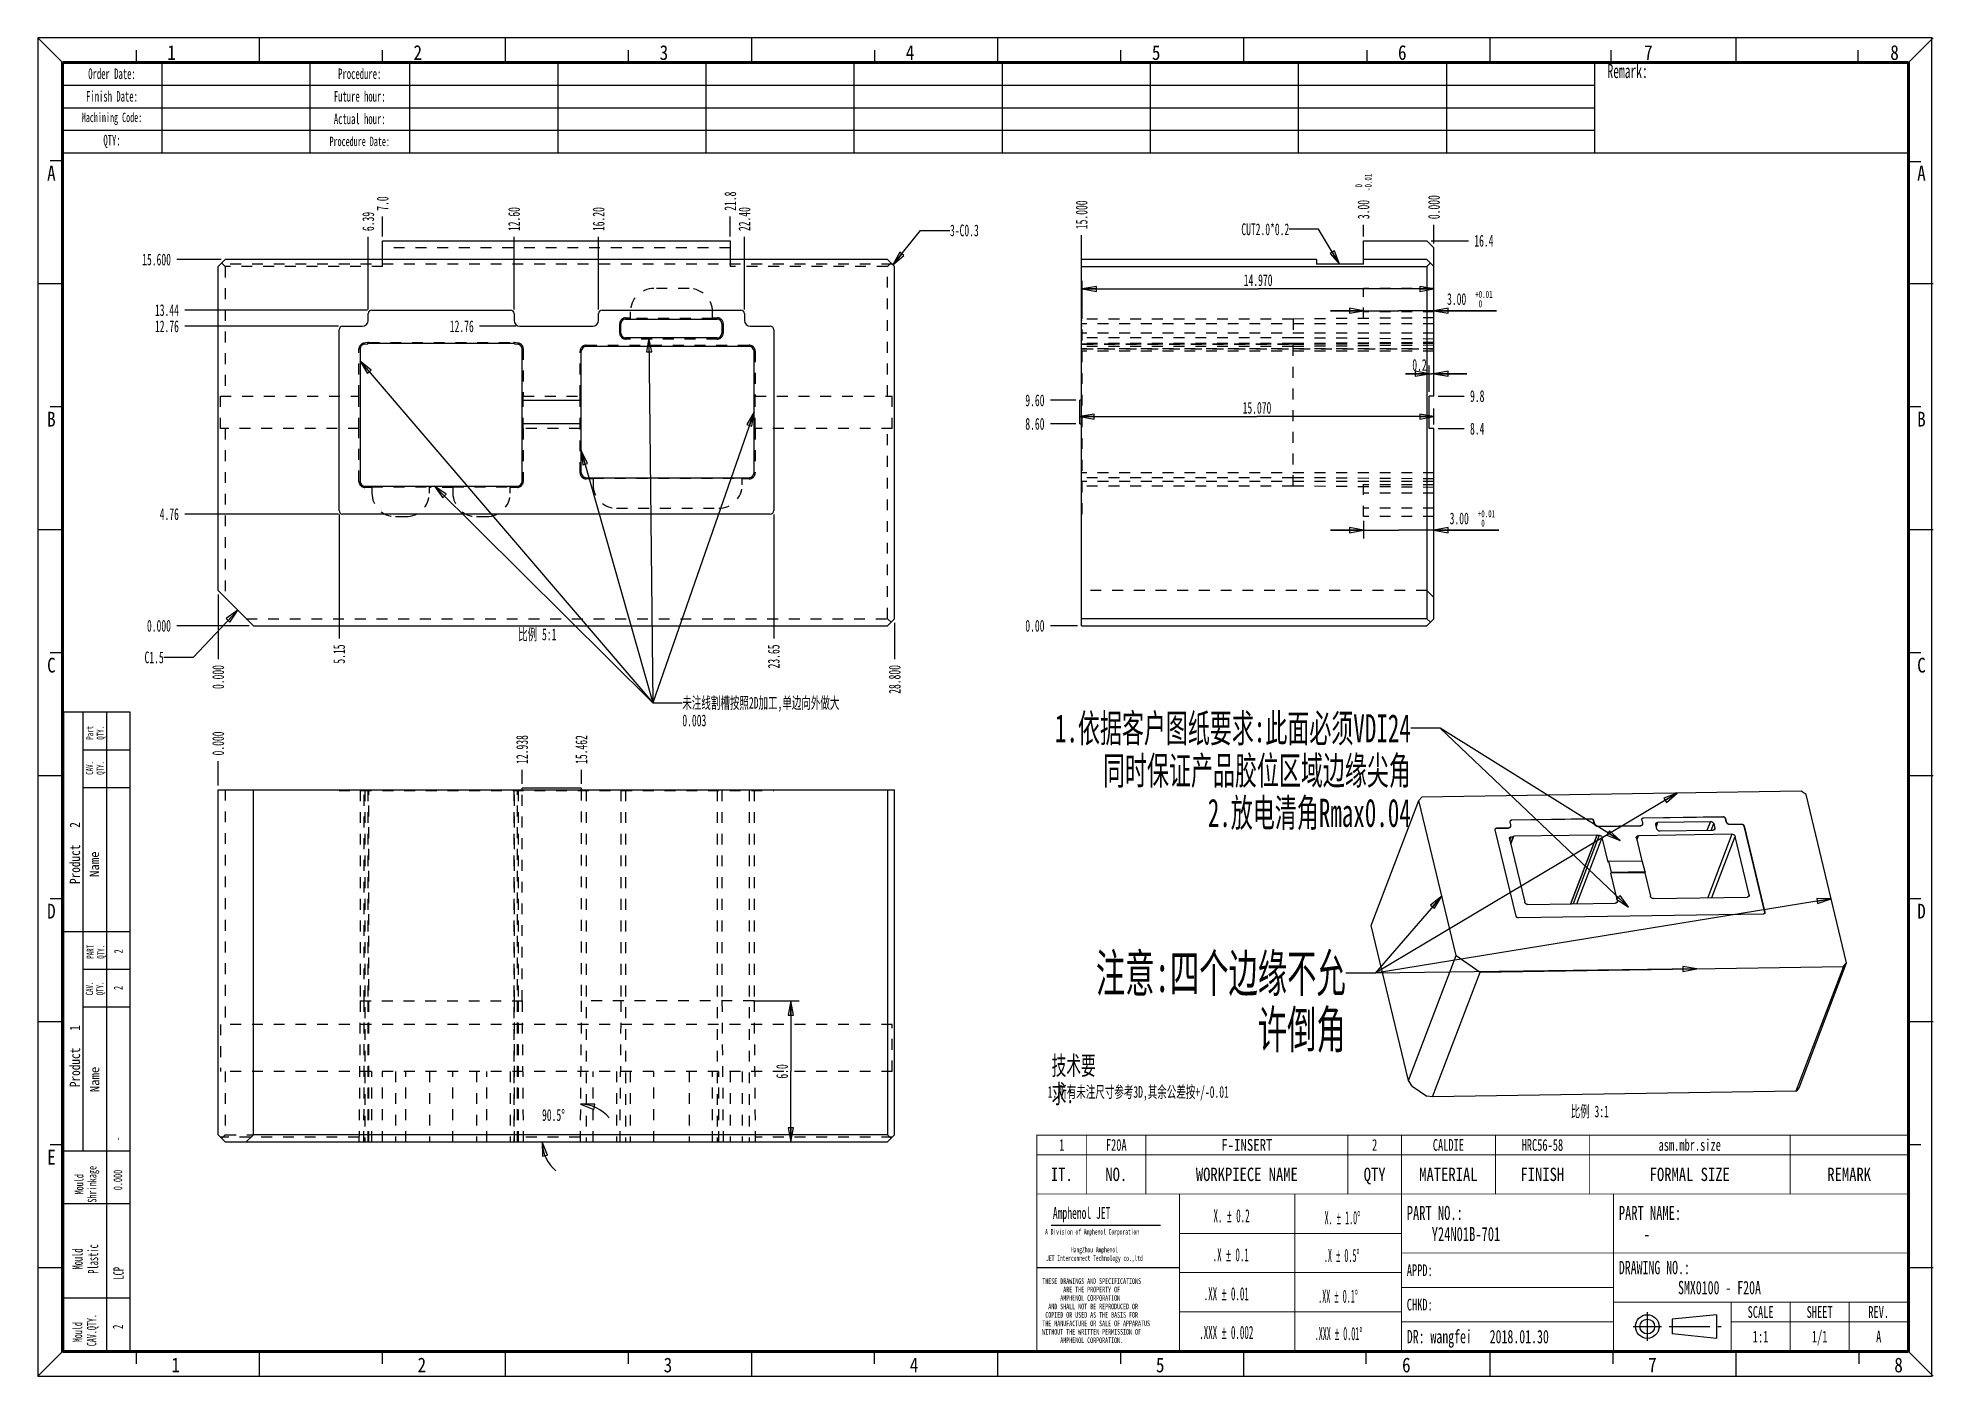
# Model space of a CAD drawing. Header units: millimetres. Extents: x 2.4 to 83.1, y 1.6 to 58.6.
import ezdxf

# ---------------------------------------------------------------- set-up
doc = ezdxf.new("R2010")
doc.units = ezdxf.units.MM
doc.header["$LTSCALE"] = 4.62
doc.linetypes.add('CENTER', pattern=[0.6, 0.375, -0.075, 0.075, -0.075])
doc.linetypes.add('HIDDEN', pattern=[0.2, 0.1, -0.1])
doc.layers.get('0').update_dxf_attribs({"linetype": 'CONTINUOUS'})
for name, color, linetype in [('DEFAULT_1', 7, 'CENTER'), ('DEFAULT_2', 4, 'HIDDEN'), ('DIM', 7, 'CONTINUOUS'), ('NOTE', 7, 'CONTINUOUS')]:
    doc.layers.add(name, color=color, linetype=linetype)
doc.styles.get("Standard").update_dxf_attribs({"font": 'txt', "width": 0.6})
doc.styles.add('TEXTSTYLE_10', font='txt')
doc.styles.add('TEXTSTYLE_11', font='txt', dxfattribs={"width": 0.6})
doc.styles.add('TEXTSTYLE_12', font='txt', dxfattribs={"width": 0.6})
doc.styles.add('TEXTSTYLE_3', font='txt', dxfattribs={"width": 0.65})
doc.styles.add('TEXTSTYLE_4', font='txt', dxfattribs={"width": 0.8})
doc.styles.add('TEXTSTYLE_5', font='txt', dxfattribs={"width": 0.85})
doc.styles.add('TEXTSTYLE_6', font='txt', dxfattribs={"width": 0.5})
doc.styles.add('TEXTSTYLE_8', font='txt', dxfattribs={"width": 0.45})
doc.dimstyles.new('DIMSTYLE_1', dxfattribs={"dimtxt": 0.5, "dimasz": 0.6, "dimexe": 1.75, "dimexo": 0.875, "dimtad": 0, "dimtih": 1, "dimtoh": 1, "dimdec": 3, "dimzin": 0, "dimdsep": 46, "dimtxsty": 'Standard', "dimblk": 'CLOSED', "dimblk1": 'CLOSED', "dimblk2": 'CLOSED', "dimcen": 0.09, "dimadec": 0, "dimazin": 0, "dimtp": 0.2, "dimtm": 0.2, "dimtfac": 1, "dimtdec": 3, "dimtofl": 0, "dimtmove": 0, "dimatfit": 3, "dimldrblk": 'CLOSED', "dimfxl": 0, "dimtolj": 1, "dimtzin": 0, "dimarcsym": 0})
doc.dimstyles.new('DIMSTYLE_10', dxfattribs={"dimtxt": 0.5, "dimasz": 0.6, "dimexe": 1.75, "dimexo": 0.875, "dimtad": 1, "dimdec": 3, "dimzin": 0, "dimdsep": 46, "dimtxsty": 'Standard', "dimblk": 'CLOSED', "dimblk1": 'CLOSED', "dimblk2": 'CLOSED', "dimcen": 0.09, "dimadec": 0, "dimazin": 0, "dimtp": 0.2, "dimtm": 0.2, "dimtfac": 1, "dimtdec": 3, "dimtofl": 0, "dimtmove": 0, "dimatfit": 3, "dimldrblk": 'CLOSED', "dimfxl": 0, "dimtolj": 1, "dimtzin": 0, "dimarcsym": 0})
doc.dimstyles.new('DIMSTYLE_2', dxfattribs={"dimtxt": 0.5, "dimasz": 0.6, "dimexe": 1.75, "dimexo": 0.875, "dimtad": 0, "dimtih": 1, "dimtoh": 1, "dimdec": 3, "dimzin": 0, "dimdsep": 46, "dimtxsty": 'Standard', "dimblk": 'CLOSED', "dimblk1": 'CLOSED', "dimblk2": 'CLOSED', "dimcen": 0.09, "dimadec": 0, "dimazin": 0, "dimtp": 0.1, "dimtm": 0.1, "dimtfac": 1, "dimtdec": 3, "dimtofl": 0, "dimtmove": 0, "dimatfit": 3, "dimldrblk": 'CLOSED', "dimfxl": 0, "dimtolj": 1, "dimtzin": 0, "dimarcsym": 0})
doc.dimstyles.new('DIMSTYLE_3', dxfattribs={"dimtxt": 0.5, "dimasz": 0.6, "dimexe": 1.75, "dimexo": 0.875, "dimtad": 0, "dimtih": 1, "dimtoh": 1, "dimdec": 1, "dimzin": 0, "dimdsep": 46, "dimtxsty": 'Standard', "dimblk": 'CLOSED', "dimblk1": 'CLOSED', "dimblk2": 'CLOSED', "dimcen": 0.09, "dimadec": 0, "dimazin": 0, "dimtp": 0.2, "dimtm": 0.2, "dimtfac": 1, "dimtdec": 1, "dimtofl": 0, "dimtmove": 0, "dimatfit": 3, "dimldrblk": 'CLOSED', "dimfxl": 0, "dimtolj": 1, "dimtzin": 0, "dimarcsym": 0})
doc.dimstyles.new('DIMSTYLE_4', dxfattribs={"dimtxt": 0.5, "dimasz": 0.6, "dimexe": 1.75, "dimexo": 0.875, "dimtad": 0, "dimtih": 1, "dimtoh": 1, "dimzin": 0, "dimdsep": 46, "dimtxsty": 'Standard', "dimblk": 'CLOSED', "dimblk1": 'CLOSED', "dimblk2": 'CLOSED', "dimcen": 0.09, "dimadec": 0, "dimazin": 0, "dimtp": 0.1, "dimtm": 0.1, "dimtfac": 1, "dimtofl": 0, "dimtmove": 0, "dimatfit": 3, "dimldrblk": 'CLOSED', "dimfxl": 0, "dimtolj": 1, "dimtzin": 0, "dimarcsym": 0})
doc.dimstyles.new('DIMSTYLE_5', dxfattribs={"dimtxt": 0.5, "dimasz": 0.6, "dimexe": 1.75, "dimexo": 0.875, "dimtad": 0, "dimtih": 1, "dimtoh": 1, "dimzin": 0, "dimdsep": 46, "dimtxsty": 'Standard', "dimblk": 'CLOSED', "dimblk1": 'CLOSED', "dimblk2": 'CLOSED', "dimcen": 0.09, "dimadec": 0, "dimazin": 0, "dimtp": 0.2, "dimtm": 0.2, "dimtfac": 1, "dimtofl": 0, "dimtmove": 0, "dimatfit": 3, "dimldrblk": 'CLOSED', "dimfxl": 0, "dimtolj": 1, "dimtzin": 0, "dimarcsym": 0})
doc.dimstyles.new('DIMSTYLE_6', dxfattribs={"dimtxt": 0.5, "dimasz": 0.6, "dimexe": 1.75, "dimexo": 0.875, "dimtad": 0, "dimtih": 1, "dimtoh": 1, "dimzin": 0, "dimdsep": 46, "dimtxsty": 'Standard', "dimblk": 'CLOSED', "dimblk1": 'CLOSED', "dimblk2": 'CLOSED', "dimcen": 0.09, "dimadec": 0, "dimazin": 0, "dimtol": 1, "dimtm": 0.01, "dimtfac": 0.6, "dimtofl": 0, "dimtmove": 0, "dimatfit": 3, "dimldrblk": 'CLOSED', "dimfxl": 0, "dimtolj": 1, "dimtzin": 0, "dimarcsym": 0})
doc.dimstyles.new('DIMSTYLE_7', dxfattribs={"dimtxt": 0.5, "dimasz": 0.6, "dimexe": 1.75, "dimexo": 0.875, "dimtad": 1, "dimdec": 1, "dimzin": 0, "dimdsep": 46, "dimtxsty": 'Standard', "dimblk": 'CLOSED', "dimblk1": 'CLOSED', "dimblk2": 'CLOSED', "dimcen": 0.09, "dimadec": 0, "dimazin": 0, "dimtp": 0.1, "dimtm": 0.1, "dimtfac": 1, "dimtdec": 1, "dimtofl": 0, "dimtmove": 0, "dimatfit": 3, "dimldrblk": 'CLOSED', "dimfxl": 0, "dimtolj": 1, "dimtzin": 0, "dimarcsym": 0})
doc.dimstyles.new('DIMSTYLE_8', dxfattribs={"dimtxt": 0.5, "dimasz": 0.6, "dimexe": 1.75, "dimexo": 0.875, "dimtad": 1, "dimzin": 0, "dimdsep": 46, "dimtxsty": 'Standard', "dimblk": 'CLOSED', "dimblk1": 'CLOSED', "dimblk2": 'CLOSED', "dimcen": 0.09, "dimadec": 0, "dimazin": 0, "dimtol": 1, "dimtp": 0.01, "dimtfac": 0.6, "dimtofl": 0, "dimtmove": 0, "dimatfit": 3, "dimldrblk": 'CLOSED', "dimfxl": 0, "dimtolj": 1, "dimtzin": 0, "dimarcsym": 0})
doc.dimstyles.new('DIMSTYLE_9', dxfattribs={"dimtxt": 0.5, "dimasz": 0.6, "dimexe": 1.75, "dimexo": 0.875, "dimtad": 0, "dimtih": 1, "dimtoh": 1, "dimdec": 1, "dimzin": 0, "dimdsep": 46, "dimtxsty": 'Standard', "dimblk": 'CLOSED', "dimblk1": 'CLOSED', "dimblk2": 'CLOSED', "dimcen": 0.09, "dimadec": 0, "dimazin": 0, "dimtp": 0.5, "dimtm": 0.5, "dimtfac": 1, "dimtdec": 1, "dimtofl": 0, "dimtmove": 0, "dimatfit": 3, "dimldrblk": 'CLOSED', "dimfxl": 0, "dimtolj": 1, "dimtzin": 0, "dimarcsym": 0})
doc.dimstyles.get("Standard").update_dxf_attribs({"dimtxt": 0.5, "dimasz": 0.6, "dimexe": 1.75, "dimexo": 0.875, "dimtad": 1, "dimdec": 3, "dimzin": 0, "dimdsep": 46, "dimtxsty": 'Standard', "dimblk": 'CLOSED', "dimblk1": 'CLOSED', "dimblk2": 'CLOSED', "dimcen": 0.09, "dimadec": 0, "dimazin": 0, "dimtol": 1, "dimtp": 0.001, "dimtm": 0.001, "dimtfac": 1, "dimtdec": 3, "dimtofl": 0, "dimtmove": 0, "dimatfit": 3, "dimldrblk": 'CLOSED', "dimfxl": 0, "dimtolj": 1, "dimtzin": 0, "dimarcsym": 0})

msp = doc.modelspace()

# ---------------------------------------------------------------- texts
at = {"color": 7, "linetype": 'Continuous', "char_height": 0.6287, "width": 0.534373, "line_spacing_factor": 0.9, "style": 'TEXTSTYLE_5'}
for s, insert, attachment_point in [('1', (8.1344, 58.3013), 2), ('2', (18.6123, 58.3013), 2), ('3', (29.0902, 58.3013), 2), ('4', (39.5681, 58.3013), 2), ('5', (50.046, 58.3013), 2), ('6', (60.5239, 58.3013), 2), ('7', (71.0018, 58.3013), 2), ('8', (81.4797, 58.3013), 2), ('A', (2.8337, 53.163), 1), ('A', (82.8081, 53.163), 3), ('B', (2.8337, 42.6851), 1), ('B', (82.8081, 42.6851), 3), ('C', (2.8337, 32.2072), 1), ('C', (82.8081, 32.2072), 3), ('D', (2.8337, 21.7293), 1), ('D', (82.8081, 21.7293), 3), ('E', (2.8337, 11.2514), 1), ('1', (8.307, 2.4011), 2), ('2', (18.7849, 2.4011), 2), ('3', (29.2628, 2.4011), 2), ('4', (39.7407, 2.4011), 2), ('5', (50.2186, 2.4011), 2), ('6', (60.6965, 2.4011), 2), ('7', (71.1744, 2.4011), 2), ('8', (81.6523, 2.4011), 2)]:
    msp.add_mtext(s, dxfattribs=dict(at, insert=insert, attachment_point=attachment_point))
at = {"color": 2, "linetype": 'Continuous', "insert": (45.4275, 13.966), "char_height": 0.5, "width": 7.5, "attachment_point": 1, "line_spacing_factor": 0.9}
msp.add_mtext('1.所有未注尺寸参考3D,其余公差按+/-0.01\\P \\P ', dxfattribs=at)
at = {"layer": 'NOTE', "color": 2, "linetype": 'Continuous', "line_spacing_factor": 0.9}
for s, insert, char_height, width, attachment_point in [('3-C0.3', (41.2698, 50.6613), 0.5, 1.8, 1), ('CUT2.0*0.2', (55.7126, 50.7098), 0.5, 3, 3), ('比例 5:1', (24.5139, 33.4554), 0.5, 1.8, 3), ('C1.5', (7.7974, 32.4736), 0.5, 1.2, 3), ('未注线割槽按照2D加工,单边向外做大0.003', (29.8753, 30.5405), 0.5, 6.9, 1), ('1.依据客户图纸要求:此面必须VDI24\\P同时保证产品胶位区域边缘尖角\\P2.放电清角Rmax0.04', (60.8879, 29.8051), 1.2, 14.4, 3), ('注意:四个边缘不允许倒角', (58.1187, 19.5728), 1.6, 11.52, 3), ('技术要求:', (45.5993, 15.2388), 0.8, 2.4, 1), ('比例 3:1', (69.3191, 13.1378), 0.5, 1.8, 3)]:
    msp.add_mtext(s, dxfattribs=dict(at, insert=insert, char_height=char_height, width=width, attachment_point=attachment_point))
at = {"layer": 'NOTE', "color": 2, "linetype": 'Continuous', "attachment_point": 1, "rotation": 90, "line_spacing_factor": 0.9}
for s, insert, char_height, width in [('Part\\PQTY.', (4.4973, 28.7167), 0.3, 0.72), ('CAV.\\PQTY.', (4.4912, 27.223), 0.3, 0.72), ('PART\\PQTY.', (4.5155, 19.3877), 0.3, 0.72), ('2', (5.6861, 19.6149), 0.37, 0.222), ('CAV.\\PQTY.', (4.4832, 17.8285), 0.3, 0.72), ('2', (5.6748, 18.0585), 0.37, 0.222), ('-', (5.6501, 11.6323), 0.37, 0.222), ('  Mould\\PShrinkage', (4.009, 9.0019), 0.37, 1.998), ('0.000', (5.659, 9.5299), 0.37, 1.11), (' Mould\\PPlastic', (3.9083, 5.9717), 0.44, 1.848), ('LCP', (5.6515, 5.721), 0.44, 0.792), (' Mould\\PCAV.QTY.', (3.9267, 2.8841), 0.4, 1.92), ('2', (5.6233, 3.6212), 0.44, 0.264)]:
    msp.add_mtext(s, dxfattribs=dict(at, insert=insert, char_height=char_height, width=width))
for s, insert, char_height, width, style in [('Product   2', (3.7971, 22.5727), 0.44, 3.872, 'TEXTSTYLE_4'), ('Name', (4.6454, 22.872), 0.4, 1.6, 'TEXTSTYLE_10'), ('Product   1', (3.7971, 13.9214), 0.44, 3.872, 'TEXTSTYLE_4'), ('Name', (4.655, 13.7011), 0.4, 1.6, 'TEXTSTYLE_10')]:
    msp.add_mtext(s, dxfattribs=dict(at, insert=insert, char_height=char_height, width=width, style=style))
at = {"layer": 'NOTE', "color": 2, "linetype": 'Continuous', "attachment_point": 1, "line_spacing_factor": 0.9}
for s, insert, char_height, width, style in [('Amphenol JET', (45.6495, 8.8104), 0.5, 4.574349, 'TEXTSTYLE_11'), ('X. \\Fgdt;{\\Fgdt;`}\\Ftxt; 0.2', (52.4872, 8.7208), 0.56, 2.613333, 'TEXTSTYLE_6'), ('X. \\Fgdt;{\\Fgdt;`}\\Ftxt; 1.0\\Fgdt;{\\Fgdt;~}', (57.2178, 8.6384), 0.56, 2.790667, 'TEXTSTYLE_8'), ('A Division of Amphenol Corporation', (45.3202, 7.8796), 0.24, 5.304089, 'TEXTSTYLE_11'), ('         HangZhou Amphenol \\PJET Interconnect Technology co.,ltd', (45.3618, 7.1179), 0.24, 5.342812, 'TEXTSTYLE_12'), ('.X \\Fgdt;{\\Fgdt;`}\\Ftxt; 0.1', (52.453, 7.0612), 0.56, 2.613333, 'TEXTSTYLE_6'), ('.X \\Fgdt;{\\Fgdt;`}\\Ftxt; 0.5\\Fgdt;{\\Fgdt;~}', (57.1878, 7.0328), 0.56, 2.790667, 'TEXTSTYLE_8'), ('.XX \\Fgdt;{\\Fgdt;`}\\Ftxt; 0.01', (52.0725, 5.3998), 0.56, 3.173333, 'TEXTSTYLE_6'), ('.XX \\Fgdt;{\\Fgdt;`}\\Ftxt; 0.1\\Fgdt;{\\Fgdt;~}', (56.9452, 5.2949), 0.56, 3.042667, 'TEXTSTYLE_8'), ('.XXX \\Fgdt;{\\Fgdt;`}\\Ftxt; 0.002', (51.8819, 3.7528), 0.56, 3.733333, 'TEXTSTYLE_6'), ('.XXX \\Fgdt;{\\Fgdt;`}\\Ftxt; 0.01\\Fgdt;{\\Fgdt;~}', (56.7965, 3.7053), 0.56, 3.546667, 'TEXTSTYLE_8')]:
    msp.add_mtext(s, dxfattribs=dict(at, insert=insert, char_height=char_height, width=width, style=style))

# ---------------------------------------------------------------- blocks, each defined once
blk = doc.blocks.new('*D1')
at = {"layer": 'DIM', "color": 2, "linetype": 'Continuous'}
blk.add_line((38.914, 33.698), (38.914, 32.148), dxfattribs=at)
at = {"layer": 'DIM', "color": 2, "linetype": 'Continuous', "insert": (38.664, 31.898), "char_height": 0.5, "width": 1.8, "attachment_point": 3, "rotation": 90, "line_spacing_factor": 0.9}
blk.add_mtext('28.800', dxfattribs=at)
blk = doc.blocks.new('_CLOSED')
at = {"color": 0, "linetype": 'ByBlock'}
for p, q in [((0, 0), (-1, 0.18)), ((-1, 0.18), (-1, -0.18)), ((-1, -0.18), (0, 0)), ((-1, 0), (0, 0))]:
    blk.add_line(p, q, dxfattribs=at)
blk = doc.blocks.new('*D2')
at = {"layer": 'DIM', "color": 2, "linetype": 'Continuous'}
blk.add_line((10.114, 34.898), (10.114, 32.148), dxfattribs=at)
at = {"layer": 'DIM', "color": 2, "linetype": 'Continuous', "insert": (9.864, 31.898), "char_height": 0.5, "width": 1.5, "attachment_point": 3, "rotation": 90, "line_spacing_factor": 0.9}
blk.add_mtext('0.000', dxfattribs=at)
blk = doc.blocks.new('*D3')
at = {"layer": 'DIM', "color": 2, "linetype": 'Continuous'}
blk.add_line((10.239, 49.173), (8.355, 49.173), dxfattribs=at)
at = {"layer": 'DIM', "color": 2, "linetype": 'Continuous', "insert": (8.105, 49.423), "char_height": 0.5, "width": 1.8, "attachment_point": 3, "line_spacing_factor": 0.9}
blk.add_mtext('15.600', dxfattribs=at)
blk = doc.blocks.new('*D4')
at = {"layer": 'DIM', "color": 2, "linetype": 'Continuous'}
blk.add_line((11.439, 33.573), (8.355, 33.573), dxfattribs=at)
at = {"layer": 'DIM', "color": 2, "linetype": 'Continuous', "insert": (8.105, 33.823), "char_height": 0.5, "width": 1.5, "attachment_point": 3, "line_spacing_factor": 0.9}
blk.add_mtext('0.000', dxfattribs=at)
blk = doc.blocks.new('*D5')
at = {"layer": 'DIM', "color": 2, "linetype": 'Continuous'}
blk.add_line((17.114, 50.148), (17.114, 50.998), dxfattribs=at)
at = {"layer": 'DIM', "color": 2, "linetype": 'Continuous', "insert": (16.864, 51.248), "char_height": 0.5, "width": 0.9, "attachment_point": 1, "rotation": 90, "line_spacing_factor": 0.9}
blk.add_mtext('7.0', dxfattribs=at)
blk = doc.blocks.new('*D6')
at = {"layer": 'DIM', "color": 2, "linetype": 'Continuous'}
blk.add_line((31.914, 50.148), (31.914, 50.998), dxfattribs=at)
at = {"layer": 'DIM', "color": 2, "linetype": 'Continuous', "insert": (31.664, 51.248), "char_height": 0.5, "width": 1.2, "attachment_point": 1, "rotation": 90, "line_spacing_factor": 0.9}
blk.add_mtext('21.8', dxfattribs=at)
blk = doc.blocks.new('*D7')
at = {"layer": 'DIM', "color": 2, "linetype": 'Continuous'}
blk.add_line((15.263, 38.305), (15.263, 33.025), dxfattribs=at)
at = {"layer": 'DIM', "color": 2, "linetype": 'Continuous', "insert": (15.013, 32.775), "char_height": 0.5, "width": 1.2, "attachment_point": 3, "rotation": 90, "line_spacing_factor": 0.9}
blk.add_mtext('5.15', dxfattribs=at)
blk = doc.blocks.new('*D8')
at = {"layer": 'DIM', "color": 2, "linetype": 'Continuous'}
blk.add_line((33.765, 38.305), (33.765, 33.025), dxfattribs=at)
at = {"layer": 'DIM', "color": 2, "linetype": 'Continuous', "insert": (33.515, 32.775), "char_height": 0.5, "width": 1.5, "attachment_point": 3, "rotation": 90, "line_spacing_factor": 0.9}
blk.add_mtext('23.65', dxfattribs=at)
blk = doc.blocks.new('*D9')
at = {"layer": 'DIM', "color": 2, "linetype": 'Continuous'}
blk.add_line((16.502, 47.042), (16.502, 50.133), dxfattribs=at)
at = {"layer": 'DIM', "color": 2, "linetype": 'Continuous', "insert": (16.252, 50.383), "char_height": 0.5, "width": 1.2, "attachment_point": 1, "rotation": 90, "line_spacing_factor": 0.9}
blk.add_mtext('6.39', dxfattribs=at)
blk = doc.blocks.new('*D10')
at = {"layer": 'DIM', "color": 2, "linetype": 'Continuous'}
blk.add_line((22.711, 47.042), (22.711, 50.133), dxfattribs=at)
at = {"layer": 'DIM', "color": 2, "linetype": 'Continuous', "insert": (22.461, 50.383), "char_height": 0.5, "width": 1.5, "attachment_point": 1, "rotation": 90, "line_spacing_factor": 0.9}
blk.add_mtext('12.60', dxfattribs=at)
blk = doc.blocks.new('*D11')
at = {"layer": 'DIM', "color": 2, "linetype": 'Continuous'}
blk.add_line((26.309, 47.042), (26.309, 50.133), dxfattribs=at)
at = {"layer": 'DIM', "color": 2, "linetype": 'Continuous', "insert": (26.059, 50.383), "char_height": 0.5, "width": 1.5, "attachment_point": 1, "rotation": 90, "line_spacing_factor": 0.9}
blk.add_mtext('16.20', dxfattribs=at)
blk = doc.blocks.new('*D12')
at = {"layer": 'DIM', "color": 2, "linetype": 'Continuous'}
blk.add_line((32.519, 47.042), (32.519, 50.133), dxfattribs=at)
at = {"layer": 'DIM', "color": 2, "linetype": 'Continuous', "insert": (32.269, 50.383), "char_height": 0.5, "width": 1.5, "attachment_point": 1, "rotation": 90, "line_spacing_factor": 0.9}
blk.add_mtext('22.40', dxfattribs=at)
blk = doc.blocks.new('*D13')
at = {"layer": 'DIM', "color": 2, "linetype": 'Continuous'}
blk.add_line((15.238, 38.329), (8.694, 38.329), dxfattribs=at)
at = {"layer": 'DIM', "color": 2, "linetype": 'Continuous', "insert": (8.444, 38.579), "char_height": 0.5, "width": 1.2, "attachment_point": 3, "line_spacing_factor": 0.9}
blk.add_mtext('4.76', dxfattribs=at)
blk = doc.blocks.new('*D14')
at = {"layer": 'DIM', "color": 2, "linetype": 'Continuous'}
blk.add_line((15.238, 46.329), (8.694, 46.329), dxfattribs=at)
at = {"layer": 'DIM', "color": 2, "linetype": 'Continuous', "insert": (8.444, 46.579), "char_height": 0.5, "width": 1.5, "attachment_point": 3, "line_spacing_factor": 0.9}
blk.add_mtext('12.76', dxfattribs=at)
blk = doc.blocks.new('*D15')
at = {"layer": 'DIM', "color": 2, "linetype": 'Continuous'}
blk.add_line((16.477, 47.017), (8.694, 47.017), dxfattribs=at)
at = {"layer": 'DIM', "color": 2, "linetype": 'Continuous', "insert": (8.444, 47.267), "char_height": 0.5, "width": 1.5, "attachment_point": 3, "line_spacing_factor": 0.9}
blk.add_mtext('13.44', dxfattribs=at)
blk = doc.blocks.new('*D16')
at = {"layer": 'DIM', "color": 2, "linetype": 'Continuous'}
blk.add_line((22.787, 46.329), (21.246, 46.329), dxfattribs=at)
at = {"layer": 'DIM', "color": 2, "linetype": 'Continuous', "insert": (20.996, 46.579), "char_height": 0.5, "width": 1.5, "attachment_point": 3, "line_spacing_factor": 0.9}
blk.add_mtext('12.76', dxfattribs=at)
blk = doc.blocks.new('*D17')
at = {"layer": 'DIM', "color": 2, "linetype": 'Continuous'}
blk.add_line((46.628, 42.173), (45.543, 42.173), dxfattribs=at)
at = {"layer": 'DIM', "color": 2, "linetype": 'Continuous', "insert": (45.293, 42.423), "char_height": 0.5, "width": 1.2, "attachment_point": 3, "line_spacing_factor": 0.9}
blk.add_mtext('8.60', dxfattribs=at)
blk = doc.blocks.new('*D18')
at = {"layer": 'DIM', "color": 2, "linetype": 'Continuous'}
blk.add_line((46.697, 33.573), (45.543, 33.573), dxfattribs=at)
at = {"layer": 'DIM', "color": 2, "linetype": 'Continuous', "insert": (45.293, 33.823), "char_height": 0.5, "width": 1.2, "attachment_point": 3, "line_spacing_factor": 0.9}
blk.add_mtext('0.00', dxfattribs=at)
blk = doc.blocks.new('*D19')
at = {"layer": 'DIM', "color": 2, "linetype": 'Continuous'}
blk.add_line((46.628, 43.174), (45.543, 43.174), dxfattribs=at)
at = {"layer": 'DIM', "color": 2, "linetype": 'Continuous', "insert": (45.293, 43.424), "char_height": 0.5, "width": 1.2, "attachment_point": 3, "line_spacing_factor": 0.9}
blk.add_mtext('9.60', dxfattribs=at)
blk = doc.blocks.new('*D20')
at = {"layer": 'DIM', "color": 2, "linetype": 'Continuous'}
blk.add_line((61.747, 49.973), (63.341, 49.973), dxfattribs=at)
at = {"layer": 'DIM', "color": 2, "linetype": 'Continuous', "insert": (63.591, 50.223), "char_height": 0.5, "width": 1.2, "attachment_point": 1, "line_spacing_factor": 0.9}
blk.add_mtext('16.4', dxfattribs=at)
blk = doc.blocks.new('*D21')
at = {"layer": 'DIM', "color": 2, "linetype": 'Continuous'}
blk.add_line((58.872, 50.148), (58.872, 50.642), dxfattribs=at)
at = {"layer": 'DIM', "color": 2, "linetype": 'Continuous', "width": 0.6}
for s, height, p in [('-0.01', 0.3, (59.222, 52.092)), (' 0', 0.3, (58.822, 52.092)), ('3.00', 0.5, (59.122, 50.892))]:
    blk.add_text(s, height=height, rotation=90, dxfattribs=at).set_placement(p)
blk = doc.blocks.new('*D22')
at = {"layer": 'DIM', "color": 2, "linetype": 'Continuous'}
blk.add_line((61.872, 49.848), (61.872, 50.642), dxfattribs=at)
at = {"layer": 'DIM', "color": 2, "linetype": 'Continuous', "insert": (61.622, 50.892), "char_height": 0.5, "width": 1.5, "attachment_point": 1, "rotation": 90, "line_spacing_factor": 0.9}
blk.add_mtext('0.000', dxfattribs=at)
blk = doc.blocks.new('*D23')
at = {"layer": 'DIM', "color": 2, "linetype": 'Continuous'}
blk.add_line((62.047, 43.355), (63.159, 43.355), dxfattribs=at)
at = {"layer": 'DIM', "color": 2, "linetype": 'Continuous', "insert": (63.409, 43.605), "char_height": 0.5, "width": 0.9, "attachment_point": 1, "line_spacing_factor": 0.9}
blk.add_mtext('9.8', dxfattribs=at)
blk = doc.blocks.new('*D24')
at = {"layer": 'DIM', "color": 2, "linetype": 'Continuous'}
blk.add_line((62.047, 41.968), (63.159, 41.968), dxfattribs=at)
at = {"layer": 'DIM', "color": 2, "linetype": 'Continuous', "insert": (63.409, 42.218), "char_height": 0.5, "width": 0.9, "attachment_point": 1, "line_spacing_factor": 0.9}
blk.add_mtext('8.4', dxfattribs=at)
blk = doc.blocks.new('*D25')
at = {"layer": 'DIM', "color": 2, "linetype": 'Continuous'}
for p, q in [((61.672, 43.53), (61.672, 44.656)), ((61.672, 44.306), (60.663, 44.306)), ((60.663, 44.306), (61.772, 44.306)), ((63.272, 44.306), (61.772, 44.306)), ((61.872, 44.306), (63.272, 44.306))]:
    blk.add_line(p, q, dxfattribs=at)
at = {"layer": 'DIM', "color": 2, "linetype": 'Continuous', "xscale": 0.6, "yscale": 0.6, "zscale": 0.6}
blk.add_blockref('_CLOSED', (61.672, 44.306), dxfattribs=at)
at = {"layer": 'DIM', "color": 2, "linetype": 'Continuous', "xscale": 0.6, "yscale": 0.6, "zscale": 0.6, "rotation": 180}
blk.add_blockref('_CLOSED', (61.872, 44.306), dxfattribs=at)
at = {"layer": 'DIM', "color": 2, "linetype": 'Continuous', "insert": (61.563, 44.931), "char_height": 0.5, "width": 0.9, "attachment_point": 3, "line_spacing_factor": 0.9}
blk.add_mtext('0.2', dxfattribs=at)
blk = doc.blocks.new('*D26')
at = {"layer": 'DIM', "color": 2, "linetype": 'Continuous'}
for p, q in [((58.872, 46.988), (57.472, 46.988)), ((57.472, 46.988), (60.372, 46.988)), ((64.531, 46.988), (60.372, 46.988)), ((61.872, 46.988), (64.531, 46.988))]:
    blk.add_line(p, q, dxfattribs=at)
at = {"layer": 'DIM', "color": 2, "linetype": 'Continuous', "xscale": 0.6, "yscale": 0.6, "zscale": 0.6}
blk.add_blockref('_CLOSED', (58.872, 46.988), dxfattribs=at)
at = {"layer": 'DIM', "color": 2, "linetype": 'Continuous', "xscale": 0.6, "yscale": 0.6, "zscale": 0.6, "rotation": 180}
blk.add_blockref('_CLOSED', (61.872, 46.988), dxfattribs=at)
at = {"layer": 'DIM', "color": 2, "linetype": 'Continuous', "width": 0.6}
for s, height, p in [('3.00', 0.5, (62.431, 47.238)), ('+0.01', 0.3, (63.631, 47.538)), (' 0', 0.3, (63.631, 47.138))]:
    blk.add_text(s, height=height, dxfattribs=at).set_placement(p)
blk = doc.blocks.new('*D27')
at = {"layer": 'DIM', "color": 2, "linetype": 'Continuous'}
for p, q in [((58.872, 38.044), (58.872, 37.294)), ((58.872, 37.644), (57.472, 37.644)), ((57.472, 37.644), (60.372, 37.644)), ((64.64, 37.644), (60.372, 37.644)), ((61.872, 37.644), (64.64, 37.644))]:
    blk.add_line(p, q, dxfattribs=at)
at = {"layer": 'DIM', "color": 2, "linetype": 'Continuous', "xscale": 0.6, "yscale": 0.6, "zscale": 0.6}
blk.add_blockref('_CLOSED', (58.872, 37.644), dxfattribs=at)
at = {"layer": 'DIM', "color": 2, "linetype": 'Continuous', "xscale": 0.6, "yscale": 0.6, "zscale": 0.6, "rotation": 180}
blk.add_blockref('_CLOSED', (61.872, 37.644), dxfattribs=at)
at = {"layer": 'DIM', "color": 2, "linetype": 'Continuous', "width": 0.6}
for s, height, p in [('3.00', 0.5, (62.54, 37.894)), ('+0.01', 0.3, (63.74, 38.194)), (' 0', 0.3, (63.74, 37.794))]:
    blk.add_text(s, height=height, dxfattribs=at).set_placement(p)
blk = doc.blocks.new('*D28')
at = {"layer": 'DIM', "color": 2, "linetype": 'Continuous'}
blk.add_line((46.872, 49.048), (46.872, 50.214), dxfattribs=at)
at = {"layer": 'DIM', "color": 2, "linetype": 'Continuous', "insert": (46.622, 50.464), "char_height": 0.5, "width": 1.8, "attachment_point": 1, "rotation": 90, "line_spacing_factor": 0.9}
blk.add_mtext('15.000', dxfattribs=at)
blk = doc.blocks.new('*D29')
at = {"layer": 'DIM', "color": 2, "linetype": 'Continuous'}
blk.add_line((10.114, 26.764), (10.114, 27.798), dxfattribs=at)
at = {"layer": 'DIM', "color": 2, "linetype": 'Continuous', "insert": (9.864, 28.048), "char_height": 0.5, "width": 1.5, "attachment_point": 1, "rotation": 90, "line_spacing_factor": 0.9}
blk.add_mtext('0.000', dxfattribs=at)
blk = doc.blocks.new('*D30')
at = {"layer": 'DIM', "color": 2, "linetype": 'Continuous'}
for p, q in [((32.901, 17.589), (34.845, 17.589)), ((34.495, 17.589), (34.495, 14.589)), ((34.495, 11.589), (34.495, 14.589))]:
    blk.add_line(p, q, dxfattribs=at)
at = {"layer": 'DIM', "color": 2, "linetype": 'Continuous', "xscale": 0.6, "yscale": 0.6, "zscale": 0.6}
for p, rotation in [((34.495, 17.589), 90), ((34.495, 11.589), 270)]:
    blk.add_blockref('_CLOSED', p, dxfattribs=dict(at, rotation=rotation))
at = {"layer": 'DIM', "color": 2, "linetype": 'Continuous', "insert": (33.87, 14.589), "char_height": 0.5, "width": 0.9, "attachment_point": 2, "rotation": 90, "line_spacing_factor": 0.9}
blk.add_mtext('6.0', dxfattribs=at)
blk = doc.blocks.new('*D31')
at = {"layer": 'DIM', "color": 2, "linetype": 'Continuous'}
for points in [[(26.147, 13.189), (25.537, 13.198), (26.105, 12.973), (26.147, 13.189)], [(24.134, 11.02), (23.915, 11.589), (23.918, 10.979), (24.134, 11.02)]]:
    blk.add_lwpolyline(points, dxfattribs=at)
for start, end in [(39.62666, 89.5), (180, 229.87334)]:
    blk.add_arc((25.523, 11.589), 1.608, start, end, dxfattribs=at)
at = {"layer": 'DIM', "color": 2, "linetype": 'Continuous', "insert": (24.391, 12.982), "char_height": 0.5, "width": 1.53333, "attachment_point": 2, "line_spacing_factor": 0.9}
blk.add_mtext('90.5\\Fgdt;{\\Fgdt;~}', dxfattribs=at)
blk = doc.blocks.new('*D32')
at = {"layer": 'DIM', "color": 2, "linetype": 'Continuous'}
for p, q in [((46.902, 47.042), (46.902, 48.267)), ((46.902, 47.917), (54.387, 47.917)), ((61.872, 47.917), (54.387, 47.917))]:
    blk.add_line(p, q, dxfattribs=at)
at = {"layer": 'DIM', "color": 2, "linetype": 'Continuous', "xscale": 0.6, "yscale": 0.6, "zscale": 0.6, "rotation": 180}
blk.add_blockref('_CLOSED', (46.902, 47.917), dxfattribs=at)
at = {"layer": 'DIM', "color": 2, "linetype": 'Continuous', "xscale": 0.6, "yscale": 0.6, "zscale": 0.6}
blk.add_blockref('_CLOSED', (61.872, 47.917), dxfattribs=at)
at = {"layer": 'DIM', "color": 2, "linetype": 'Continuous', "insert": (54.387, 48.542), "char_height": 0.5, "width": 1.8, "attachment_point": 2, "line_spacing_factor": 0.9}
blk.add_mtext('14.970', dxfattribs=at)
blk = doc.blocks.new('*D33')
at = {"layer": 'DIM', "color": 2, "linetype": 'Continuous'}
blk.add_line((25.576, 26.834), (25.576, 27.438), dxfattribs=at)
at = {"layer": 'DIM', "color": 2, "linetype": 'Continuous', "insert": (25.326, 27.688), "char_height": 0.5, "width": 1.8, "attachment_point": 1, "rotation": 90, "line_spacing_factor": 0.9}
blk.add_mtext('15.462', dxfattribs=at)
blk = doc.blocks.new('*D34')
at = {"layer": 'DIM', "color": 2, "linetype": 'Continuous'}
blk.add_line((23.052, 26.834), (23.052, 27.438), dxfattribs=at)
at = {"layer": 'DIM', "color": 2, "linetype": 'Continuous', "insert": (22.802, 27.688), "char_height": 0.5, "width": 1.8, "attachment_point": 1, "rotation": 90, "line_spacing_factor": 0.9}
blk.add_mtext('12.938', dxfattribs=at)
blk = doc.blocks.new('*D35')
at = {"layer": 'DIM', "color": 2, "linetype": 'Continuous'}
for p, q in [((61.872, 42.143), (61.872, 42.831)), ((46.803, 42.481), (54.338, 42.481)), ((61.872, 42.481), (54.338, 42.481))]:
    blk.add_line(p, q, dxfattribs=at)
at = {"layer": 'DIM', "color": 2, "linetype": 'Continuous', "xscale": 0.6, "yscale": 0.6, "zscale": 0.6, "rotation": 180}
blk.add_blockref('_CLOSED', (46.803, 42.481), dxfattribs=at)
at = {"layer": 'DIM', "color": 2, "linetype": 'Continuous', "xscale": 0.6, "yscale": 0.6, "zscale": 0.6}
blk.add_blockref('_CLOSED', (61.872, 42.481), dxfattribs=at)
at = {"layer": 'DIM', "color": 2, "linetype": 'Continuous', "insert": (54.338, 43.106), "char_height": 0.5, "width": 1.8, "attachment_point": 2, "line_spacing_factor": 0.9}
blk.add_mtext('15.070', dxfattribs=at)
blk = doc.blocks.new('*T36')
at = {"color": 0, "linetype": 'ByBlock', "lineweight": -2}
for p, q in [((0, 0), (78.594, 0)), ((0, 0), (0, -3.84)), ((4.24, 0), (4.24, -3.84)), ((10.546, 0), (10.546, -3.84)), ((14.786, 0), (14.786, -3.84)), ((21.092, 0), (21.092, -3.84)), ((27.398, 0), (27.398, -3.84)), ((33.704, 0), (33.704, -3.84)), ((40.01, 0), (40.01, -3.84)), ((46.316, 0), (46.316, -3.84)), ((52.622, 0), (52.622, -3.84)), ((58.928, 0), (58.928, -3.84)), ((65.234, 0), (65.234, -3.84)), ((78.594, 0), (78.594, -3.84)), ((0, -0.96), (65.234, -0.96)), ((0, -1.92), (65.234, -1.92)), ((0, -2.88), (65.234, -2.88)), ((0, -3.84), (78.594, -3.84))]:
    blk.add_line(p, q, dxfattribs=at)
at = {"color": 0, "linetype": 'Continuous', "char_height": 0.45, "width": 4.12, "attachment_point": 5, "line_spacing_factor": 0.9}
for s, insert in [('Order Date: ', (2.12, -0.48)), ('Procedure:', (12.666, -0.48))]:
    blk.add_mtext(s, dxfattribs=dict(at, insert=insert))
at = {"color": 0, "linetype": 'Continuous'}
for s, insert, char_height, width, attachment_point in [('  Remark:   ', (65.294, -0.06), 0.6, 13.24, 1), ('Finish Date:', (2.12, -1.44), 0.45, 4.12, 5), ('Future hour:', (12.666, -1.44), 0.45, 4.12, 5), ('Machining Code:', (2.12, -2.4), 0.4, 4.12, 5), ('Actual hour:', (12.666, -2.4), 0.45, 4.12, 5), ('QTY:', (2.12, -3.36), 0.45, 4.12, 5), ('Procedure Date:', (12.666, -3.36), 0.4, 4.12, 5)]:
    blk.add_mtext(s, dxfattribs=dict(at, insert=insert, char_height=char_height, width=width, attachment_point=attachment_point))
blk = doc.blocks.new('*T37')
at = {"color": 2, "linetype": 'Continuous', "const_width": 0.04}
for points in [[(37.111, 9.212), (-0.02, 9.212)], [(0, 0), (0, 9.212)], [(2.116, 6.704), (2.116, 9.212)], [(4.636, 6.704), (4.636, 9.212)], [(13.236, 6.704), (13.236, 9.212)], [(15.516, 0), (15.516, 9.212)], [(19.516, 6.704), (19.516, 9.212)], [(23.516, 6.704), (23.516, 9.212)], [(32.063, 6.704), (32.063, 9.212)], [(37.091, 0), (37.091, 9.212)], [(37.091, 8.374), (0, 8.374)], [(37.091, 6.704), (0, 6.704)], [(6.072, 0), (6.072, 6.704)], [(10.978, 0), (10.978, 6.704)], [(24.544, 0), (24.544, 6.704)], [(15.516, 5.024), (6.072, 5.024)], [(37.091, 4.19), (15.516, 4.19)], [(15.516, 3.358), (6.072, 3.358)], [(24.544, 2.724), (15.516, 2.724)], [(15.516, 1.68), (6.072, 1.68)], [(37.091, 2.096), (24.544, 2.096)], [(29.549, 0), (29.549, 2.096)], [(32.063, 0), (32.063, 2.096)], [(34.577, 0), (34.577, 2.096)], [(24.544, 1.258), (15.516, 1.258)], [(37.091, 1.258), (29.549, 1.258)], [(37.111, 0), (-0.02, 0)]]:
    blk.add_lwpolyline(points, dxfattribs=at)
at = {"layer": 'NOTE', "color": 2, "linetype": 'Continuous', "line_spacing_factor": 0.9}
for s, insert, char_height, width, attachment_point, style in [('1', (1.058, 9.043), 0.5, 0.65, 2, 'TEXTSTYLE_3'), ('F20A', (3.376, 9.043), 0.5, 2.6, 2, 'TEXTSTYLE_3'), ('F-INSERT', (8.936, 9.043), 0.5, 6.4, 2, 'TEXTSTYLE_4'), ('2', (14.376, 9.043), 0.5, 0.65, 2, 'TEXTSTYLE_3'), ('CALDIE', (17.516, 9.043), 0.5, 3.9, 2, 'TEXTSTYLE_3'), ('HRC56-58', (21.516, 9.043), 0.5, 5.2, 2, 'TEXTSTYLE_3'), ('asm.mbr.size', (27.7895, 9.043), 0.5, 7.8, 2, 'TEXTSTYLE_3'), ('IT.', (1.058, 7.824), 0.57, 2.736, 2, 'TEXTSTYLE_4'), ('NO.', (3.376, 7.824), 0.57, 2.736, 2, 'TEXTSTYLE_4'), ('WORKPIECE NAME', (8.936, 7.824), 0.57, 12.768, 2, 'TEXTSTYLE_4'), ('QTY', (14.376, 7.824), 0.57, 2.736, 2, 'TEXTSTYLE_4'), ('MATERIAL', (17.516, 7.824), 0.57, 7.296, 2, 'TEXTSTYLE_4'), ('FINISH', (21.516, 7.824), 0.57, 5.472, 2, 'TEXTSTYLE_4'), ('FORMAL SIZE', (27.7895, 7.824), 0.57, 10.032, 2, 'TEXTSTYLE_4'), ('REMARK', (34.577, 7.824), 0.57, 5.472, 2, 'TEXTSTYLE_4'), ('PART NO.:\\P    Y24N01B-701 ', (15.7435, 6.197), 0.6, 12.48, 1, 'TEXTSTYLE_3'), ('PART NAME:  \\P    -', (24.7715, 6.197), 0.6, 9.36, 1, 'TEXTSTYLE_3'), ('APPD:  ', (15.7435, 3.707), 0.5, 4.55, 1, 'TEXTSTYLE_3'), ('DRAWING NO.:   \\P          SMX0100 - F20A', (24.7715, 3.8555), 0.57, 17.784, 1, 'TEXTSTYLE_3'), (' \\P \\P \\P \\P \\P \\P \\P \\P \\PTHESE DRAWINGS AND SPECIFICATIONS\\P       ARE THE PROPERTY OF\\P      AMPHENOL CORPORATION\\P  AND SHALL NOT BE REPRODUCED OR\\P COPIED OR USED AS THE BASIS FOR\\PTHE MANUFACTURE OR SALE OF APPARATUS\\PWITHOUT THE WRITTEN PERMISSION OF\\P      AMPHENOL CORPORATION. ', (0.2275, 6.354), 0.24, 11.232, 1, 'TEXTSTYLE_3'), ('CHKD:', (15.7435, 2.241), 0.5, 3.25, 1, 'TEXTSTYLE_3'), ('SCALE', (30.806, 1.927), 0.5, 3.25, 2, 'TEXTSTYLE_3'), ('SHEET', (33.32, 1.927), 0.5, 3.25, 2, 'TEXTSTYLE_3'), ('REV.', (35.834, 1.927), 0.5, 2.6, 2, 'TEXTSTYLE_3'), ('DR: wangfei   2018.01.30', (15.7435, 0.914), 0.57, 17.784, 1, 'TEXTSTYLE_3'), ('1:1', (30.806, 0.879), 0.5, 1.95, 2, 'TEXTSTYLE_3'), ('1/1', (33.32, 0.879), 0.5, 1.95, 2, 'TEXTSTYLE_3'), ('A', (35.834, 0.879), 0.5, 0.65, 2, 'TEXTSTYLE_3')]:
    blk.add_mtext(s, dxfattribs=dict(at, insert=insert, char_height=char_height, width=width, attachment_point=attachment_point, style=style))
blk = doc.blocks.new('*T38')
at = {"color": 0, "linetype": 'ByBlock', "lineweight": -2}
for p, q in [((0, 0), (2.821, 0)), ((0, 0), (0, -27.195)), ((0.819, 0), (0.819, -18.69)), ((1.82, 0), (1.82, -27.195)), ((2.821, 0), (2.821, -27.195)), ((0.819, -1.61), (2.821, -1.61)), ((0.819, -3.22), (2.821, -3.22)), ((0, -9.345), (2.821, -9.345)), ((0.819, -10.955), (2.821, -10.955)), ((0.819, -12.565), (2.821, -12.565)), ((0, -18.69), (2.821, -18.69)), ((0, -20.93), (2.821, -20.93)), ((0, -24.955), (2.821, -24.955)), ((0, -27.195), (2.821, -27.195))]:
    blk.add_line(p, q, dxfattribs=at)

# ---------------------------------------------------------------- dimensions: what is measured, and where the dimension line sits
at = {"layer": 'DIM', "color": 2, "linetype": 'Continuous'}
for feature_location, offset, dtype, origin, dimstyle, picture, middle in [((31.9139, 50.1484), (0, 0.8497), 1, (10.1139, 49.9734), 'DIMSTYLE_3', '*D6', (31.9139, 51.8481)), ((58.8724, 50.1484), (0, 0.494), 1, (61.8724, 49.6734), 'DIMSTYLE_6', '*D21', (58.8724, 51.9424)), ((17.1139, 50.1484), (0, 0.8497), 1, (10.1139, 49.9734), 'DIMSTYLE_3', '*D5', (17.1139, 51.6981)), ((22.7113, 47.0422), (0, 3.0907), 1, (10.1139, 46.8672), 'DIMSTYLE_5', '*D10', (22.7113, 51.1329)), ((26.3094, 47.0422), (0, 3.0907), 1, (10.1139, 46.5793), 'DIMSTYLE_5', '*D11', (26.3094, 51.1329)), ((32.5187, 47.0422), (0, 3.0907), 1, (10.1139, 46.8672), 'DIMSTYLE_5', '*D12', (32.5187, 51.1329)), ((46.8724, 49.0484), (0, 1.1656), 1, (61.8724, 48.8734), 'DIMSTYLE_1', '*D28', (46.8724, 51.364)), ((61.872362995, 49.8484344787), (0, 0.7939679669), 1, (61.872362995, 49.6734344787), 'DIMSTYLE_2', '*D22', (61.872362995, 51.6424024456)), ((16.502, 47.0422), (0, 3.0907), 1, (10.1139, 46.8672), 'DIMSTYLE_5', '*D9', (16.502, 50.9829)), ((61.7474, 49.9734), (1.5939, 0), 0, (61.5724, 33.5734), 'DIMSTYLE_3', '*D20', (64.1912, 49.9734)), ((10.2389, 49.1734), (-1.8836, 0), 0, (11.6139, 33.5734), 'DIMSTYLE_1', '*D3', (7.2053, 49.1734)), ((16.4772, 47.0174), (-7.7828, 0), 0, (16.6522, 33.5734), 'DIMSTYLE_5', '*D15', (7.6944, 47.0174)), ((15.2379, 46.3289), (-6.5435, 0), 0, (15.4129, 33.5734), 'DIMSTYLE_5', '*D14', (7.6944, 46.3289)), ((22.7867, 46.3289), (-1.5409, 0), 0, (22.9617, 33.5734), 'DIMSTYLE_5', '*D16', (20.2458, 46.3289)), ((62.0474, 43.3547), (1.1119, 0), 0, (61.8724, 33.5734), 'DIMSTYLE_3', '*D23', (63.8592, 43.3547)), ((46.6277, 43.1742), (-1.0843, 0), 0, (46.8027, 33.5734), 'DIMSTYLE_5', '*D19', (44.6934, 43.1742)), ((46.6277, 42.1727), (-1.0843, 0), 0, (46.8724, 33.5734), 'DIMSTYLE_5', '*D17', (44.6934, 42.1727)), ((62.0474, 41.9684), (1.1119, 0), 0, (61.8724, 33.5734), 'DIMSTYLE_3', '*D24', (63.8592, 41.9684)), ((15.2379, 38.3294), (-6.5435, 0), 0, (15.4129, 33.5734), 'DIMSTYLE_4', '*D13', (7.8444, 38.3294)), ((15.2627, 38.3047), (0, -5.2793), 1, (10.1139, 38.4797), 'DIMSTYLE_4', '*D7', (15.2627, 32.1754)), ((33.7654, 38.3047), (0, -5.2793), 1, (10.1139, 38.4797), 'DIMSTYLE_5', '*D8', (33.7654, 32.0254)), ((10.1138739262, 34.8984344787), (0, -2.7507950399), 1, (10.1138739262, 35.0734344787), 'DIMSTYLE_2', '*D2', (10.1138739262, 31.1476394388)), ((38.9139, 33.6984), (0, -1.5508), 1, (10.1139, 35.0734), 'DIMSTYLE_1', '*D1', (38.9139, 30.9976)), ((11.4388739262, 33.5734344787), (-3.0835837568, 0), 0, (11.6138739262, 33.5734344787), 'DIMSTYLE_2', '*D4', (7.3552901694, 33.5734344787)), ((46.697362995, 33.5734344787), (-1.1540065898, 0), 0, (46.872362995, 33.5734344787), 'DIMSTYLE_4', '*D18', (44.6933564052, 33.5734344787)), ((10.1138739262, 26.7643368812), (0, 1.0338303415), 1, (10.1138739262, 26.5893368812), 'DIMSTYLE_2', '*D29', (10.1138739262, 28.7981672227)), ((25.5756, 26.834), (0, 0.6035), 1, (10.1139, 26.659), 'DIMSTYLE_1', '*D33', (25.5756, 28.5876)), ((23.0518, 26.834), (0, 0.6035), 1, (10.1139, 26.659), 'DIMSTYLE_1', '*D34', (23.0518, 28.5876))]:
    dim = msp.add_ordinate_dim(feature_location=feature_location, offset=offset, dtype=dtype, origin=origin, dimstyle=dimstyle, override={"dimtad": 1, "dimtih": 0, "dimtoh": 0}, dxfattribs=at)
    dim.commit()
    dim.dimension.update_dxf_attribs({"geometry": picture, "text_midpoint": middle})
for base, p1, p2, angle, dimstyle, picture, middle in [((46.9024, 47.9169), (61.8724, 48.8734), (46.9024, 46.1672), 180, 'DIMSTYLE_10', '*D32', (54.3874, 47.9169)), ((58.8724, 46.9881), (61.8724, 48.8734), (58.8724, 47.936), 180, 'DIMSTYLE_8', '*D26', (63.4807, 46.9881)), ((58.8724, 37.6437), (61.8724, 33.8734), (58.8724, 38.9187), 180, 'DIMSTYLE_8', '*D27', (63.59, 37.6437)), ((34.4947, 17.5893), (38.6139, 11.5893), (32.0263, 17.5893), 90, 'DIMSTYLE_7', '*D30', (34.4947, 14.5893))]:
    dim = msp.add_linear_dim(base=base, p1=p1, p2=p2, angle=angle, dimstyle=dimstyle, dxfattribs=at)
    dim.commit()
    dim.dimension.update_dxf_attribs({"geometry": picture, "text_midpoint": middle, "dimtype": 160})
for base, p1, p2, dimstyle, picture, middle in [((61.8724, 44.3059), (61.6724, 42.6547), (61.8724, 43.3547), 'DIMSTYLE_7', '*D25', (61.1126, 44.3059)), ((61.8724, 42.4808), (46.8027, 42.1727), (61.8724, 43.7058), 'DIMSTYLE_10', '*D35', (54.3375, 42.4808))]:
    dim = msp.add_linear_dim(base=base, p1=p1, p2=p2, dimstyle=dimstyle, dxfattribs=at)
    dim.commit()
    dim.dimension.update_dxf_attribs({"geometry": picture, "text_midpoint": middle, "dimtype": 160})
dim = msp.add_angular_dim_2l(base=(24.390945, 12.731568), line1=((25.537147, 13.181549), (25.537006, 13.165466)), line2=((23.947063, 11.589337), (23.930979, 11.589337)), dimstyle='DIMSTYLE_9', dxfattribs=at)
dim.commit()
dim.dimension.update_dxf_attribs({"geometry": '*D31', "text_midpoint": (24.390945, 12.731568), "dimtype": 162})

# ---------------------------------------------------------------- linework, layer by layer
at = {"color": 7, "linetype": 'Continuous'}
for p, q in [((3.4894, 57.5637), (2.4416, 58.6115)), ((2.4432, 58.6112), (2.4432, 1.6114)), ((83.0689, 58.6112), (2.4432, 58.6112)), ((11.8718, 57.5637), (11.8718, 58.6115)), ((22.3496, 57.5637), (22.3496, 58.6115)), ((32.8275, 57.5637), (32.8275, 58.6115)), ((43.3054, 57.5637), (43.3054, 58.6115)), ((53.7833, 57.5637), (53.7833, 58.6115)), ((64.2612, 57.5637), (64.2612, 58.6115)), ((74.7391, 57.5637), (74.7391, 58.6115)), ((82.0737, 57.5637), (83.1214, 58.6115)), ((83.0689, 1.6114), (83.0689, 58.6112)), ((6.6328, 57.5637), (6.6328, 58.0876)), ((17.1107, 57.5637), (17.1107, 58.0876)), ((27.5886, 57.5637), (27.5886, 58.0876)), ((38.0665, 57.5637), (38.0665, 58.0876)), ((48.5444, 57.5637), (48.5444, 58.0876)), ((59.0223, 57.5637), (59.0223, 58.0876)), ((69.4198, 57.5637), (69.4198, 58.0876)), ((79.9334, 57.5637), (79.9334, 58.0876)), ((3.4894, 53.3726), (2.9655, 53.3726)), ((82.5976, 53.3321), (82.0737, 53.3321)), ((17.1139, 49.1734), (17.1139, 49.9734)), ((17.1139, 49.9734), (31.9139, 49.9734)), ((31.9139, 49.9734), (31.9139, 49.1734)), ((58.8724, 48.9734), (58.8724, 49.9734)), ((58.8724, 49.9734), (61.5724, 49.9734)), ((61.8724, 49.6734), (61.5724, 49.9734)), ((61.8724, 43.3547), (61.8724, 49.6734)), ((10.4139, 49.1734), (10.1139, 48.8734)), ((10.1139, 35.0734), (10.1139, 48.8734)), ((38.6139, 49.1734), (10.4139, 49.1734)), ((38.9139, 48.8734), (38.6139, 49.1734)), ((38.9139, 33.8734), (38.9139, 48.8734)), ((46.8724, 33.5734), (46.8724, 49.1734)), ((56.8724, 49.1734), (46.8724, 49.1734)), ((46.8724, 48.8734), (61.5724, 48.8734)), ((56.8724, 49.1734), (56.8724, 48.9734)), ((58.8724, 48.9734), (56.8724, 48.9734)), ((61.5724, 49.1734), (58.8724, 49.1734)), ((61.5724, 49.1734), (61.8724, 48.8734)), ((61.5724, 48.8734), (61.7224, 49.0234)), ((61.5724, 48.8734), (61.5724, 33.8734)), ((3.4894, 48.1336), (2.4416, 48.1336)), ((83.1214, 48.1336), (82.0737, 48.1336)), ((16.502, 46.5793), (16.502, 46.8672)), ((16.6522, 47.0174), (22.5611, 47.0174)), ((22.7113, 46.8672), (22.7113, 46.5793)), ((26.3094, 46.5793), (26.3094, 46.8672)), ((26.4596, 47.0174), (32.3684, 47.0174)), ((32.5187, 46.8672), (32.5187, 46.5793)), ((15.2627, 38.4797), (15.2627, 46.1787)), ((15.4129, 46.3289), (16.2516, 46.3289)), ((22.9617, 46.3289), (26.059, 46.3289)), ((27.2608, 46.036), (27.2608, 46.436)), ((27.4608, 46.636), (31.3608, 46.636)), ((31.5608, 46.436), (31.5608, 46.036)), ((32.769, 46.3289), (33.6152, 46.3289)), ((33.7654, 46.1787), (33.7654, 38.4797)), ((16.1615, 45.3619), (16.1615, 39.719)), ((16.3305, 45.5597), (16.4922, 45.5853)), ((22.6979, 45.5878), (16.5236, 45.5878)), ((22.7266, 45.5857), (22.8802, 45.5635)), ((23.0518, 39.719), (23.0518, 45.3653)), ((25.5756, 40.0795), (25.5756, 45.2673)), ((32.7263, 45.4676), (25.7759, 45.4676)), ((31.3608, 45.836), (27.4608, 45.836)), ((32.9266, 40.0795), (32.9266, 45.2673)), ((3.4894, 42.8947), (2.9655, 42.8947)), ((23.0518, 43.1742), (25.5756, 43.1742)), ((46.8027, 42.1727), (46.8027, 43.1742)), ((46.8724, 43.1742), (46.8027, 43.1742)), ((61.8724, 43.3547), (61.6724, 43.3547)), ((61.6724, 41.9684), (61.6724, 43.3547)), ((82.5976, 42.8942), (82.0737, 42.8942)), ((25.5756, 42.1727), (23.0518, 42.1727)), ((46.8027, 42.1727), (46.8724, 42.1727)), ((61.8724, 41.9684), (61.6724, 41.9684)), ((61.8724, 33.8734), (61.8724, 41.9684)), ((25.7759, 39.8792), (32.7263, 39.8792)), ((16.3618, 39.5187), (22.8515, 39.5187)), ((33.6152, 38.3294), (15.4129, 38.3294)), ((3.4894, 37.6557), (2.4416, 37.6557)), ((83.1214, 37.6557), (82.0737, 37.6557)), ((10.1139, 35.0734), (11.6139, 33.5734)), ((11.6139, 33.5734), (38.6139, 33.5734)), ((38.6139, 33.5734), (38.9139, 33.8734)), ((61.5724, 33.8734), (46.8724, 33.8734)), ((46.8724, 33.5734), (61.5724, 33.5734)), ((61.7224, 33.7234), (61.5724, 33.8734)), ((61.5724, 33.5734), (61.8724, 33.8734)), ((3.4894, 32.4168), (2.9655, 32.4168)), ((82.5976, 32.4168), (82.0737, 32.4168)), ((3.4894, 27.1778), (2.4416, 27.1778)), ((23.0518, 26.5893), (23.0518, 26.659)), ((25.5756, 26.659), (23.0518, 26.659)), ((25.5756, 26.659), (25.5756, 26.5893)), ((83.1214, 27.1778), (82.0737, 27.1778)), ((10.1139, 11.8893), (10.1139, 26.5893)), ((10.1139, 26.5893), (38.9139, 26.5893)), ((11.6139, 11.8893), (11.6139, 26.5893)), ((38.6139, 26.5893), (38.6139, 11.8893)), ((38.9139, 11.8893), (38.9139, 26.5893)), ((59.1997, 20.8083), (61.2253, 26.1285)), ((61.3625, 26.2747), (61.2253, 26.1285)), ((62.8115, 19.5255), (61.2253, 26.1285)), ((77.5082, 26.5273), (61.3625, 26.2747)), ((77.7144, 26.3864), (77.5082, 26.5273)), ((79.4386, 19.2093), (77.7144, 26.3864)), ((65.1464, 25.088), (65.1133, 25.2258)), ((68.561, 25.341), (65.1779, 25.2881)), ((65.1779, 25.2881), (65.1821, 25.299)), ((65.1821, 25.299), (68.5651, 25.3519)), ((68.5651, 25.3519), (68.561, 25.341)), ((68.6643, 25.2705), (68.6684, 25.2814)), ((68.6974, 25.1327), (68.6643, 25.2705)), ((68.6684, 25.2814), (68.7015, 25.1436)), ((68.7015, 25.1436), (68.6974, 25.1327)), ((70.6428, 25.0429), (68.8695, 25.0152)), ((68.8695, 25.0152), (68.8736, 25.0261)), ((68.8736, 25.0261), (70.6469, 25.0538)), ((70.6469, 25.0538), (70.6428, 25.0429)), ((70.7615, 25.1758), (70.7284, 25.3136)), ((74.1761, 25.4289), (70.793, 25.376)), ((70.793, 25.376), (70.7972, 25.3868)), ((70.7972, 25.3868), (74.1802, 25.4398)), ((71.3645, 24.9135), (71.3186, 25.1049)), ((71.3396, 25.0173), (71.4101, 25.2024)), ((71.4101, 25.2024), (73.643, 25.2373)), ((73.643, 25.2373), (73.4958, 24.8508)), ((73.6701, 24.8536), (73.7805, 25.1434)), ((73.7805, 25.1434), (73.8265, 24.9521)), ((74.1802, 25.4398), (74.1761, 25.4289)), ((74.2793, 25.3584), (74.2835, 25.3692)), ((74.3124, 25.2206), (74.2793, 25.3584)), ((74.2835, 25.3692), (74.3166, 25.2315)), ((74.3166, 25.2315), (74.3124, 25.2206)), ((74.4846, 25.103), (74.4887, 25.1139)), ((74.969, 25.1106), (74.4846, 25.103)), ((74.4887, 25.1139), (74.9731, 25.1215)), ((74.9731, 25.1215), (74.969, 25.1106)), ((75.0723, 25.0401), (75.0764, 25.051)), ((75.9572, 21.3563), (75.0723, 25.0401)), ((75.0764, 25.051), (75.9614, 21.3672)), ((65.3678, 21.2014), (64.4829, 24.8852)), ((64.5475, 24.9476), (64.5516, 24.9584)), ((64.5475, 24.9476), (65.0277, 24.9551)), ((64.5516, 24.9584), (65.0319, 24.9659)), ((65.0319, 24.9659), (65.0277, 24.9551)), ((65.0873, 24.4916), (65.7359, 21.7916)), ((65.1017, 24.4314), (65.1613, 24.5877)), ((65.2509, 24.6014), (65.1344, 24.2954)), ((65.141, 24.2678), (65.2686, 24.6029)), ((65.1613, 24.5877), (65.2509, 24.6014)), ((68.8037, 24.6582), (65.2686, 24.6029)), ((68.8037, 24.6582), (67.6873, 21.7259)), ((67.7043, 21.7262), (68.8203, 24.6575)), ((68.9108, 24.6482), (67.7989, 21.7277)), ((67.9564, 21.7301), (69.0319, 24.5549)), ((68.8203, 24.6575), (68.9108, 24.6482)), ((69.2837, 23.5065), (69.0319, 24.5549)), ((70.4881, 24.5307), (70.7201, 23.5649)), ((70.5092, 24.4429), (70.5797, 24.6283)), ((74.5591, 24.6905), (70.5797, 24.6283)), ((73.7349, 24.8546), (71.502, 24.8196)), ((74.5591, 24.6905), (73.5311, 21.9905)), ((73.7057, 21.9933), (74.6968, 24.5965)), ((73.8265, 24.9521), (73.7976, 24.8762)), ((75.2931, 22.1143), (74.6968, 24.5965)), ((69.2975, 23.5426), (69.2837, 23.5065)), ((69.2975, 23.5426), (70.7424, 23.5652)), ((69.2975, 23.5426), (69.4126, 23.0634)), ((70.8575, 23.0861), (70.7424, 23.5652)), ((69.3988, 23.0273), (69.4126, 23.0634)), ((70.8438, 23.05), (69.3988, 23.0273)), ((69.6809, 21.8533), (69.3988, 23.0273)), ((70.8575, 23.0861), (69.4126, 23.0634)), ((70.8575, 23.0861), (70.8438, 23.05)), ((70.8438, 23.05), (71.0844, 22.0484)), ((3.4894, 21.9389), (2.9655, 21.9389)), ((69.6809, 21.8533), (69.6519, 21.7773)), ((71.2221, 21.9544), (75.2015, 22.0167)), ((75.2931, 22.1143), (75.2642, 22.0383)), ((82.5976, 21.9389), (82.0737, 21.9389)), ((75.8926, 21.2939), (65.4711, 21.1309)), ((65.8736, 21.6976), (69.5892, 21.7557)), ((75.9614, 21.3672), (75.9572, 21.3563)), ((60.7859, 14.2054), (59.1997, 20.8083)), ((60.7859, 14.2054), (62.8115, 19.5255)), ((62.8115, 19.5255), (63.8427, 18.8212)), ((61.8172, 13.5011), (63.8427, 18.8212)), ((63.8427, 18.8212), (79.3013, 19.0631)), ((79.3013, 19.0631), (77.2757, 13.7429)), ((77.413, 13.8892), (79.4386, 19.2093)), ((79.3013, 19.0631), (79.4386, 19.2093)), ((3.4894, 16.6999), (2.4416, 16.6999)), ((83.1214, 16.6999), (82.0737, 16.6999)), ((60.9509, 13.9559), (60.7859, 14.2054)), ((60.9509, 13.9559), (61.5696, 13.5334)), ((77.2757, 13.7429), (61.8172, 13.5011)), ((77.2757, 13.7429), (77.3237, 13.7618)), ((77.3237, 13.7618), (77.413, 13.8892)), ((61.8172, 13.5011), (61.5696, 13.5334)), ((3.4894, 11.461), (2.9655, 11.461)), ((10.4139, 11.5893), (10.1139, 11.8893)), ((10.4139, 11.5893), (38.6139, 11.5893)), ((11.6139, 11.8893), (11.3139, 11.5893)), ((38.6139, 11.8893), (11.6139, 11.8893)), ((38.6139, 11.8893), (38.7639, 11.7393)), ((38.6139, 11.5893), (38.9139, 11.8893)), ((82.5976, 11.461), (82.0737, 11.461)), ((45.5739, 8.0388), (50.2375, 8.0432)), ((3.4894, 6.2221), (2.4416, 6.2221)), ((44.9732, 6.2326), (51.05, 6.2326)), ((83.1214, 6.2221), (82.0737, 6.2221)), ((3.4894, 2.6596), (2.4416, 1.6118)), ((6.6328, 2.1357), (6.6328, 2.6596)), ((11.8718, 1.6118), (11.8718, 2.6596)), ((17.1107, 2.1357), (17.1107, 2.6596)), ((22.3496, 1.6118), (22.3496, 2.6596)), ((27.5886, 2.1357), (27.5886, 2.6596)), ((32.8275, 1.6118), (32.8275, 2.6596)), ((38.0616, 2.1357), (38.0616, 2.6596)), ((43.3054, 1.6118), (43.3054, 2.6596)), ((48.5444, 2.1357), (48.5444, 2.6596)), ((53.7833, 1.6118), (53.7833, 2.6596)), ((58.9885, 2.1357), (58.9885, 2.6596)), ((64.2612, 1.6118), (64.2612, 2.6596)), ((69.5002, 2.1351), (69.5002, 2.659)), ((74.7391, 1.6118), (74.7391, 2.6596)), ((79.9781, 2.1357), (79.9781, 2.6596)), ((82.0737, 2.6596), (83.1214, 1.6118)), ((2.4432, 1.6114), (83.0689, 1.6114))]:
    msp.add_line(p, q, dxfattribs=at)
at = {"color": 1, "linetype": 'Continuous'}
for p, q in [((73.8969, 4.2261), (72.0108, 4.0375)), ((72.0108, 4.0375), (72.0108, 3.4088)), ((73.8969, 4.2261), (73.8969, 3.2202)), ((73.8969, 3.2202), (72.0108, 3.4088))]:
    msp.add_line(p, q, dxfattribs=at)
at = {"color": 7, "linetype": 'Continuous', "const_width": 0.14}
for points in [[(3.4894, 57.5637), (3.4894, 2.6596)], [(82.0737, 57.5637), (3.4894, 57.5637)], [(82.0737, 2.6596), (82.0737, 57.5637)], [(3.4894, 2.6596), (82.0737, 2.6596)]]:
    msp.add_lwpolyline(points, dxfattribs=at)
at = {"color": 1, "linetype": 'Continuous'}
for radius in [0.5029, 0.3143]:
    msp.add_circle((70.954, 3.7231), radius, dxfattribs=at)
at = {"color": 7, "linetype": 'Continuous'}
for centre, radius, start, end in [((16.6522, 46.8672), 0.1502, 90, 180), ((22.5611, 46.8672), 0.1502, 0, 90), ((26.4596, 46.8672), 0.1502, 90, 180), ((32.3684, 46.8672), 0.1502, 0, 90), ((15.4129, 46.1787), 0.1502, 90, 180), ((16.2516, 46.5793), 0.2504, 270, 360), ((22.9617, 46.5793), 0.2504, 180, 270), ((26.059, 46.5793), 0.2504, 270, 360), ((27.4608, 46.436), 0.2, 90, 180), ((27.4608, 46.036), 0.2, 180, 270), ((31.3608, 46.436), 0.2, 0, 90), ((31.3608, 46.036), 0.2, 270, 360), ((32.769, 46.5793), 0.2504, 180, 270), ((33.6152, 46.1787), 0.1502, 0, 90), ((16.3618, 45.3619), 0.2003, 99.001884, 180), ((16.5236, 45.3875), 0.2003, 90, 99.001884), ((22.6979, 45.3875), 0.2003, 81.766181, 90), ((22.8515, 45.3653), 0.2003, 0, 81.766181), ((25.7759, 45.2673), 0.2003, 90, 180), ((32.7263, 45.2673), 0.2003, 0, 90), ((16.3618, 39.719), 0.2003, 180, 270), ((22.8515, 39.719), 0.2003, 270, 360), ((25.7759, 40.0795), 0.2003, 180, 270), ((32.7263, 40.0795), 0.2003, 270, 360), ((15.4129, 38.4797), 0.1502, 180, 270), ((33.6152, 38.4797), 0.1502, 270, 360), ((65.1639, 25.2406), 0.0523, 159.177964, 165.57397), ((70.779, 25.3284), 0.0523, 159.177964, 165.57397), ((64.5335, 24.9), 0.0523, 159.177964, 165.57397), ((68.8058, 24.5171), 0.1411, 84.10055, 90.875273)]:
    msp.add_arc(centre, radius, start, end, dxfattribs=at)
for points, knots in [([(65.1393, 25.0214), (65.1356, 25.0116), (65.1242, 24.9929), (65.098, 24.9717), (65.0648, 24.9584), (65.0403, 24.9553), (65.0277, 24.9551)], [0, 0, 0, 0, 0.2282885, 0.4675412, 0.7245697, 1, 1, 1, 1]), ([(65.0319, 24.9659), (65.0445, 24.9661), (65.0689, 24.9692), (65.1021, 24.9825), (65.1283, 25.0038), (65.1397, 25.0225), (65.1435, 25.0323)], [0, 0, 0, 0, 0.2754305, 0.5324591, 0.7717117, 1, 1, 1, 1]), ([(65.1133, 25.2258), (65.1128, 25.2281), (65.1111, 25.2373), (65.1116, 25.2469), (65.1133, 25.2536)], [0, 0, 0, 0, 0.2571712, 1, 1, 1, 1]), ([(65.1151, 25.2591), (65.1173, 25.265), (65.1241, 25.2763), (65.1399, 25.289), (65.1598, 25.297), (65.1745, 25.2989), (65.1821, 25.299)], [0, 0, 0, 0, 0.2282796, 0.4674316, 0.7247433, 1, 1, 1, 1]), ([(65.1779, 25.2881), (65.1715, 25.288), (65.1589, 25.2866), (65.1414, 25.2808), (65.1267, 25.2714), (65.1191, 25.263), (65.1161, 25.2584)], [0, 0, 0, 0, 0.2719102, 0.529488, 0.770976, 1, 1, 1, 1]), ([(65.1435, 25.0323), (65.1468, 25.0409), (65.1506, 25.0597), (65.1487, 25.0787), (65.1464, 25.088)], [0, 0, 0, 0, 0.4908706, 1, 1, 1, 1]), ([(68.6643, 25.2705), (68.6619, 25.2804), (68.652, 25.3), (68.6274, 25.3227), (68.5959, 25.3377), (68.5725, 25.3412), (68.561, 25.341)], [0, 0, 0, 0, 0.2277141, 0.4781571, 0.7409183, 1, 1, 1, 1]), ([(68.5651, 25.3519), (68.5767, 25.3521), (68.6, 25.3486), (68.6315, 25.3336), (68.6561, 25.3108), (68.666, 25.2912), (68.6684, 25.2814)], [0, 0, 0, 0, 0.2590817, 0.5218429, 0.7722859, 1, 1, 1, 1]), ([(68.8695, 25.0152), (68.8503, 25.0149), (68.8113, 25.0208), (68.7589, 25.0458), (68.7178, 25.0836), (68.7013, 25.1163), (68.6974, 25.1327)], [0, 0, 0, 0, 0.2590945, 0.52184, 0.7722761, 1, 1, 1, 1]), ([(68.7015, 25.1436), (68.7054, 25.1272), (68.7219, 25.0945), (68.763, 25.0566), (68.8154, 25.0316), (68.8544, 25.0258), (68.8736, 25.0261)], [0, 0, 0, 0, 0.2277241, 0.4781604, 0.7409058, 1, 1, 1, 1]), ([(70.7544, 25.1093), (70.7507, 25.0995), (70.7393, 25.0807), (70.7131, 25.0595), (70.6799, 25.0462), (70.6554, 25.0431), (70.6428, 25.0429)], [0, 0, 0, 0, 0.2282885, 0.4675412, 0.7245697, 1, 1, 1, 1]), ([(70.6469, 25.0538), (70.6595, 25.054), (70.684, 25.0571), (70.7172, 25.0704), (70.7434, 25.0916), (70.7548, 25.1104), (70.7585, 25.1201)], [0, 0, 0, 0, 0.2754305, 0.5324591, 0.7717117, 1, 1, 1, 1]), ([(70.7284, 25.3136), (70.7279, 25.3159), (70.7262, 25.3251), (70.7267, 25.3347), (70.7284, 25.3414)], [0, 0, 0, 0, 0.2571712, 1, 1, 1, 1]), ([(70.7302, 25.347), (70.7324, 25.3529), (70.7392, 25.3641), (70.755, 25.3769), (70.7749, 25.3848), (70.7896, 25.3867), (70.7972, 25.3868)], [0, 0, 0, 0, 0.2282796, 0.4674316, 0.7247433, 1, 1, 1, 1]), ([(70.793, 25.376), (70.7866, 25.3759), (70.774, 25.3745), (70.7565, 25.3686), (70.7417, 25.3593), (70.7342, 25.3508), (70.7312, 25.3463)], [0, 0, 0, 0, 0.2719102, 0.529488, 0.770976, 1, 1, 1, 1]), ([(70.7585, 25.1201), (70.7618, 25.1288), (70.7657, 25.1475), (70.7637, 25.1665), (70.7615, 25.1758)], [0, 0, 0, 0, 0.4908706, 1, 1, 1, 1]), ([(71.3186, 25.1049), (71.3168, 25.1123), (71.3152, 25.1275), (71.3183, 25.1425), (71.3209, 25.1493)], [0, 0, 0, 0, 0.5086108, 1, 1, 1, 1]), ([(71.3209, 25.1493), (71.3239, 25.1572), (71.333, 25.1722), (71.3539, 25.1891), (71.3805, 25.1998), (71.4, 25.2023), (71.4101, 25.2024)], [0, 0, 0, 0, 0.2282922, 0.4674586, 0.7247576, 1, 1, 1, 1]), ([(73.643, 25.2373), (73.6583, 25.2376), (73.6895, 25.2329), (73.7314, 25.2129), (73.7642, 25.1827), (73.7773, 25.1566), (73.7805, 25.1434)], [0, 0, 0, 0, 0.2590656, 0.5218438, 0.7723016, 1, 1, 1, 1]), ([(74.2793, 25.3584), (74.277, 25.3682), (74.2671, 25.3878), (74.2424, 25.4105), (74.211, 25.4255), (74.1876, 25.4291), (74.1761, 25.4289)], [0, 0, 0, 0, 0.2277141, 0.4781571, 0.7409183, 1, 1, 1, 1]), ([(74.1802, 25.4398), (74.1917, 25.4399), (74.2151, 25.4364), (74.2466, 25.4214), (74.2712, 25.3987), (74.2811, 25.3791), (74.2835, 25.3692)], [0, 0, 0, 0, 0.2590817, 0.5218429, 0.7722859, 1, 1, 1, 1]), ([(74.4846, 25.103), (74.4654, 25.1027), (74.4264, 25.1086), (74.3739, 25.1336), (74.3329, 25.1715), (74.3164, 25.2042), (74.3124, 25.2206)], [0, 0, 0, 0, 0.2590945, 0.52184, 0.7722761, 1, 1, 1, 1]), ([(74.3166, 25.2315), (74.3205, 25.215), (74.337, 25.1824), (74.3781, 25.1445), (74.4305, 25.1195), (74.4695, 25.1136), (74.4887, 25.1139)], [0, 0, 0, 0, 0.2277241, 0.4781604, 0.7409058, 1, 1, 1, 1]), ([(75.0723, 25.0401), (75.0699, 25.0499), (75.06, 25.0695), (75.0354, 25.0923), (75.0039, 25.1073), (74.9805, 25.1108), (74.969, 25.1106)], [0, 0, 0, 0, 0.2277141, 0.4781571, 0.7409183, 1, 1, 1, 1]), ([(74.9731, 25.1215), (74.9847, 25.1217), (75.0081, 25.1181), (75.0395, 25.1031), (75.0642, 25.0804), (75.0741, 25.0608), (75.0764, 25.051)], [0, 0, 0, 0, 0.2590817, 0.5218429, 0.7722859, 1, 1, 1, 1]), ([(64.4829, 24.8852), (64.4823, 24.8875), (64.4807, 24.8967), (64.4812, 24.9063), (64.4829, 24.913)], [0, 0, 0, 0, 0.2571712, 1, 1, 1, 1]), ([(64.4847, 24.9186), (64.4869, 24.9245), (64.4937, 24.9357), (64.5095, 24.9485), (64.5294, 24.9565), (64.5441, 24.9583), (64.5516, 24.9584)], [0, 0, 0, 0, 0.2282796, 0.4674316, 0.7247433, 1, 1, 1, 1]), ([(64.5475, 24.9476), (64.541, 24.9475), (64.5285, 24.9461), (64.511, 24.9402), (64.4962, 24.9309), (64.4886, 24.9224), (64.4857, 24.9179)], [0, 0, 0, 0, 0.2719102, 0.529488, 0.770976, 1, 1, 1, 1]), ([(65.0873, 24.4916), (65.0855, 24.499), (65.0839, 24.5142), (65.087, 24.5292), (65.0896, 24.5361)], [0, 0, 0, 0, 0.5088928, 1, 1, 1, 1]), ([(65.0896, 24.5361), (65.0922, 24.5428), (65.0995, 24.5557), (65.1161, 24.5712), (65.1372, 24.5824), (65.153, 24.5865), (65.1613, 24.5877)], [0, 0, 0, 0, 0.2323617, 0.4731127, 0.7285846, 1, 1, 1, 1]), ([(65.2509, 24.6014), (65.2524, 24.6017), (65.2582, 24.6025), (65.2641, 24.6028), (65.2686, 24.6029)], [0, 0, 0, 0, 0.2468965, 1, 1, 1, 1]), ([(68.9108, 24.6482), (68.9249, 24.6468), (68.9527, 24.6398), (68.9894, 24.6192), (69.0177, 24.5905), (69.029, 24.5668), (69.0319, 24.5549)], [0, 0, 0, 0, 0.2626736, 0.5245649, 0.7728756, 1, 1, 1, 1]), ([(70.4881, 24.5307), (70.4863, 24.5381), (70.4847, 24.5532), (70.4878, 24.5682), (70.4904, 24.5751)], [0, 0, 0, 0, 0.5086108, 1, 1, 1, 1]), ([(70.4904, 24.5751), (70.4934, 24.583), (70.5025, 24.598), (70.5235, 24.615), (70.5501, 24.6256), (70.5696, 24.6281), (70.5797, 24.6283)], [0, 0, 0, 0, 0.2282922, 0.4674586, 0.7247576, 1, 1, 1, 1]), ([(71.502, 24.8196), (71.4867, 24.8194), (71.4556, 24.8241), (71.4137, 24.8441), (71.3809, 24.8743), (71.3677, 24.9004), (71.3645, 24.9135)], [0, 0, 0, 0, 0.2590656, 0.5218438, 0.7723016, 1, 1, 1, 1]), ([(73.8241, 24.9076), (73.8212, 24.8998), (73.8121, 24.8848), (73.7911, 24.8678), (73.7646, 24.8572), (73.745, 24.8547), (73.7349, 24.8546)], [0, 0, 0, 0, 0.2282922, 0.4674586, 0.7247576, 1, 1, 1, 1]), ([(73.8265, 24.9521), (73.8283, 24.9446), (73.8298, 24.9295), (73.8268, 24.9145), (73.8241, 24.9076)], [0, 0, 0, 0, 0.5086108, 1, 1, 1, 1]), ([(74.5591, 24.6905), (74.5745, 24.6908), (74.6057, 24.6861), (74.6476, 24.6661), (74.6805, 24.6358), (74.6937, 24.6096), (74.6968, 24.5965)], [0, 0, 0, 0, 0.2590656, 0.5218438, 0.7723016, 1, 1, 1, 1]), ([(65.8736, 21.6976), (65.8582, 21.6973), (65.827, 21.702), (65.7851, 21.722), (65.7522, 21.7523), (65.739, 21.7785), (65.7359, 21.7916)], [0, 0, 0, 0, 0.2590656, 0.5218438, 0.7723016, 1, 1, 1, 1]), ([(69.6785, 21.8088), (69.6755, 21.801), (69.6665, 21.786), (69.6455, 21.769), (69.6189, 21.7583), (69.5993, 21.7559), (69.5892, 21.7557)], [0, 0, 0, 0, 0.2282922, 0.4674586, 0.7247576, 1, 1, 1, 1]), ([(69.6809, 21.8533), (69.6826, 21.8459), (69.6842, 21.8307), (69.6811, 21.8157), (69.6785, 21.8088)], [0, 0, 0, 0, 0.5086108, 1, 1, 1, 1]), ([(71.2221, 21.9544), (71.2067, 21.9542), (71.1755, 21.9589), (71.1336, 21.9789), (71.1007, 22.0092), (71.0875, 22.0353), (71.0844, 22.0484)], [0, 0, 0, 0, 0.2590656, 0.5218438, 0.7723016, 1, 1, 1, 1]), ([(75.2908, 22.0698), (75.2878, 22.062), (75.2787, 22.047), (75.2577, 22.03), (75.2311, 22.0193), (75.2116, 22.0168), (75.2015, 22.0167)], [0, 0, 0, 0, 0.2282922, 0.4674586, 0.7247576, 1, 1, 1, 1]), ([(75.2931, 22.1143), (75.2949, 22.1069), (75.2965, 22.0917), (75.2934, 22.0767), (75.2908, 22.0698)], [0, 0, 0, 0, 0.5086108, 1, 1, 1, 1]), ([(65.4711, 21.1309), (65.4596, 21.1307), (65.4362, 21.1343), (65.4047, 21.1492), (65.3801, 21.172), (65.3702, 21.1916), (65.3678, 21.2014)], [0, 0, 0, 0, 0.2590817, 0.5218429, 0.7722859, 1, 1, 1, 1]), ([(75.9484, 21.316), (75.9418, 21.3089), (75.9239, 21.2976), (75.9034, 21.2941), (75.8926, 21.2939)], [0, 0, 0, 0, 0.4740013, 1, 1, 1, 1]), ([(75.9596, 21.3338), (75.959, 21.3322), (75.9562, 21.3257), (75.952, 21.3198), (75.9484, 21.316)], [0, 0, 0, 0, 0.2482557, 1, 1, 1, 1]), ([(75.9583, 21.3335), (75.9586, 21.3354), (75.9594, 21.343), (75.9586, 21.3507), (75.9572, 21.3563)], [0, 0, 0, 0, 0.2457412, 1, 1, 1, 1]), ([(75.9614, 21.3672), (75.9627, 21.3616), (75.9639, 21.3502), (75.9616, 21.339), (75.9596, 21.3338)], [0, 0, 0, 0, 0.5086099, 1, 1, 1, 1])]:
    msp.add_open_spline(points, degree=3, knots=knots, dxfattribs=at)
at = {"layer": 'DEFAULT_1', "color": 6, "linetype": 'CENTER'}
for p, q in [((70.954, 4.3292), (70.954, 3.117)), ((70.3479, 3.7231), (71.5601, 3.7231)), ((71.8839, 3.7231), (74.0959, 3.7231))]:
    msp.add_line(p, q, dxfattribs=at)
at = {"layer": 'DEFAULT_2', "color": 4, "linetype": 'HIDDEN'}
for p, q in [((31.9139, 49.6734), (17.1139, 49.6734)), ((38.8139, 48.9734), (10.2139, 48.9734)), ((10.4139, 48.8734), (10.2639, 49.0234)), ((10.4139, 48.8734), (10.4139, 43.3547)), ((17.1139, 48.8734), (10.4139, 48.8734)), ((17.1139, 48.8734), (17.1139, 49.1734)), ((31.9139, 49.1734), (31.9139, 48.8734)), ((38.6139, 48.8734), (31.9139, 48.8734)), ((38.7639, 49.0234), (38.6139, 48.8734)), ((38.6139, 43.3547), (38.6139, 48.8734)), ((30.1608, 47.936), (28.6608, 47.936)), ((58.8724, 46.6622), (58.8724, 47.936)), ((61.8724, 47.936), (58.8724, 47.936)), ((27.6608, 46.936), (27.6608, 46.6622)), ((31.1608, 46.6622), (31.1608, 46.936)), ((46.9024, 47.0174), (46.8724, 47.0174)), ((46.9024, 46.8672), (46.8724, 46.8672)), ((46.9024, 38.3294), (46.9024, 47.0174)), ((61.8724, 46.936), (58.8724, 46.936)), ((27.2084, 46.036), (27.2084, 46.436)), ((27.2608, 46.436), (27.2084, 46.436)), ((27.2084, 46.036), (27.2608, 46.036)), ((27.4608, 46.6883), (27.4608, 46.636)), ((27.4608, 46.6883), (27.6608, 46.6883)), ((31.1608, 46.6622), (27.6608, 46.6622)), ((31.1608, 46.6883), (31.3608, 46.6883)), ((31.3608, 46.636), (31.3608, 46.6883)), ((31.6131, 46.436), (31.5608, 46.436)), ((31.5608, 46.036), (31.6131, 46.036)), ((31.6131, 46.436), (31.6131, 46.036)), ((46.9024, 46.5793), (46.8724, 46.5793)), ((46.9024, 46.3289), (46.8724, 46.3289)), ((46.9024, 46.1787), (46.8724, 46.1787)), ((55.8724, 46.636), (46.9024, 46.636)), ((61.8724, 46.436), (46.9024, 46.436)), ((61.8724, 46.036), (46.9024, 46.036)), ((61.8724, 46.6883), (55.8724, 46.636)), ((55.8724, 46.636), (55.8724, 45.836)), ((16.1092, 43.3547), (16.1092, 45.3619)), ((16.1615, 45.3619), (16.1092, 45.3619)), ((16.484, 45.637), (16.3223, 45.6114)), ((16.3223, 45.6114), (16.3305, 45.5597)), ((16.4922, 45.5853), (16.484, 45.637)), ((16.5236, 45.6402), (16.5236, 45.5878)), ((16.5236, 45.6402), (22.6979, 45.6402)), ((22.6979, 45.5878), (22.6979, 45.6402)), ((22.7341, 45.6376), (22.7266, 45.5857)), ((22.8877, 45.6153), (22.7341, 45.6376)), ((22.8802, 45.5635), (22.8877, 45.6153)), ((23.1042, 45.3653), (23.0518, 45.3653)), ((23.1042, 45.3653), (23.1042, 43.3547)), ((25.5233, 43.3547), (25.5233, 45.2673)), ((25.5756, 45.2673), (25.5233, 45.2673)), ((25.7759, 45.52), (25.7759, 45.4676)), ((25.7759, 45.52), (32.7263, 45.52)), ((27.4608, 45.836), (27.4608, 45.7836)), ((31.3608, 45.7836), (27.4608, 45.7836)), ((31.3608, 45.7836), (31.3608, 45.836)), ((32.7263, 45.4676), (32.7263, 45.52)), ((32.979, 45.2673), (32.9266, 45.2673)), ((32.979, 45.2673), (32.979, 43.3547)), ((55.8724, 45.836), (46.9024, 45.836)), ((55.8724, 45.5878), (46.9024, 45.5878)), ((46.9024, 45.5853), (55.8724, 45.5853)), ((46.9024, 45.5635), (55.8724, 45.5635)), ((55.8724, 45.5597), (46.9024, 45.5597)), ((55.8724, 45.4676), (46.9024, 45.4676)), ((61.8724, 45.3653), (46.9024, 45.3653)), ((46.9024, 45.3619), (61.8724, 45.3619)), ((61.8724, 45.2673), (46.9024, 45.2673)), ((61.8724, 45.7836), (55.8724, 45.836)), ((61.8724, 45.6402), (55.8724, 45.5878)), ((55.8724, 45.5853), (61.8724, 45.637)), ((55.8724, 45.5635), (61.8724, 45.6153)), ((61.8724, 45.6114), (55.8724, 45.5597)), ((55.8724, 39.5187), (55.8724, 45.5878)), ((61.8724, 45.52), (55.8724, 45.4676)), ((10.2139, 41.9684), (10.2139, 43.3547)), ((10.2139, 43.3547), (16.1109, 43.3547)), ((16.1109, 41.9684), (16.1109, 43.3547)), ((23.1025, 41.9684), (23.1025, 43.3547)), ((23.1025, 43.3547), (25.525, 43.3547)), ((25.525, 41.9684), (25.525, 43.3547)), ((32.9772, 43.3547), (38.8139, 43.3547)), ((32.9772, 41.9684), (32.9772, 43.3547)), ((38.8139, 41.9684), (38.8139, 43.3547)), ((46.9024, 43.1742), (46.8724, 43.1742)), ((16.1109, 41.9684), (10.2139, 41.9684)), ((10.4139, 41.9684), (10.4139, 34.7734)), ((16.1092, 39.719), (16.1092, 41.9684)), ((25.525, 41.9684), (23.1025, 41.9684)), ((23.1042, 41.9684), (23.1042, 39.719)), ((25.5233, 40.0795), (25.5233, 41.9684)), ((38.8139, 41.9684), (32.9772, 41.9684)), ((32.979, 41.9684), (32.979, 40.0795)), ((38.6139, 33.8734), (38.6139, 41.9684)), ((46.8724, 42.1727), (46.9024, 42.1727)), ((16.1092, 39.719), (16.1615, 39.719)), ((23.0518, 39.719), (23.1042, 39.719)), ((25.5233, 40.0795), (25.5756, 40.0795)), ((25.7759, 39.8792), (25.7759, 39.8269)), ((26.0759, 39.8269), (25.7759, 39.8269)), ((26.0759, 39.8531), (32.4263, 39.8531)), ((26.0759, 39.8531), (26.0759, 39.5792)), ((32.4263, 39.5792), (32.4263, 39.8531)), ((32.7263, 39.8269), (32.4263, 39.8269)), ((32.7263, 39.8269), (32.7263, 39.8792)), ((32.9266, 40.0795), (32.979, 40.0795)), ((61.8724, 40.0795), (46.9024, 40.0795)), ((55.8724, 39.8792), (46.9024, 39.8792)), ((61.8724, 39.719), (46.9024, 39.719)), ((61.8724, 39.8269), (55.8724, 39.8792)), ((58.8724, 38.2187), (58.8724, 39.8531)), ((61.8724, 39.5792), (58.8724, 39.5792)), ((16.3618, 39.5187), (16.3618, 39.4663)), ((16.6618, 39.4663), (16.3618, 39.4663)), ((16.6618, 39.4925), (16.6618, 39.2187)), ((16.6618, 39.4925), (19.1067, 39.4925)), ((19.1067, 39.2187), (19.1067, 39.4925)), ((20.1067, 39.4663), (19.1067, 39.4663)), ((20.1067, 39.4925), (20.1067, 39.2187)), ((20.1067, 39.4925), (22.5515, 39.4925)), ((22.5515, 39.2187), (22.5515, 39.4925)), ((22.8515, 39.4663), (22.5515, 39.4663)), ((22.8515, 39.4663), (22.8515, 39.5187)), ((55.8724, 39.5187), (46.9024, 39.5187)), ((61.8724, 39.4663), (55.8724, 39.5187)), ((61.8724, 39.2187), (58.8724, 39.2187)), ((17.6618, 38.2187), (18.1067, 38.2187)), ((21.1067, 38.2187), (21.5515, 38.2187)), ((27.0759, 38.5792), (31.4263, 38.5792)), ((46.9024, 38.4797), (46.8724, 38.4797)), ((46.9024, 38.3294), (46.8724, 38.3294)), ((61.8724, 38.5792), (58.8724, 38.5792)), ((61.8724, 38.2187), (58.8724, 38.2187)), ((61.5724, 35.0734), (46.8724, 35.0734)), ((61.8724, 34.7734), (61.5724, 35.0734)), ((11.3139, 33.8734), (38.6139, 33.8734)), ((38.7639, 33.7234), (38.6139, 33.8734)), ((10.4139, 26.5893), (10.4139, 16.5893)), ((15.2627, 26.5893), (15.2627, 26.5593)), ((15.2627, 26.5593), (33.7654, 26.5593)), ((15.4129, 26.5893), (15.4129, 26.5593)), ((16.1615, 26.5593), (16.1615, 17.5893)), ((16.2516, 26.5893), (16.2516, 26.5593)), ((16.3305, 17.5893), (16.3305, 26.5593)), ((16.3618, 26.5593), (16.3618, 11.5893)), ((16.4922, 26.5593), (16.4922, 17.5893)), ((16.502, 26.5893), (16.502, 26.5593)), ((16.5236, 11.5893), (16.5236, 26.5593)), ((16.6522, 26.5593), (16.6522, 26.5893)), ((22.5611, 26.5893), (22.5611, 26.5593)), ((22.6979, 26.5593), (22.6979, 11.5893)), ((22.7113, 26.5893), (22.7113, 26.5593)), ((22.7266, 17.5893), (22.7266, 26.5593)), ((22.8515, 11.5893), (22.8515, 26.5593)), ((22.8802, 26.5593), (22.8802, 17.5893)), ((22.9617, 26.5593), (22.9617, 26.5893)), ((23.0518, 17.5893), (23.0518, 26.5893)), ((25.5756, 26.5893), (25.5756, 17.5893)), ((25.7759, 26.5593), (25.7759, 11.5893)), ((26.059, 26.5893), (26.059, 26.5593)), ((26.3094, 26.5893), (26.3094, 26.5593)), ((26.4596, 26.5593), (26.4596, 26.5893)), ((27.2608, 26.5593), (27.2608, 17.5893)), ((27.4608, 26.5593), (27.4608, 11.5893)), ((31.3608, 26.5593), (31.3608, 11.5893)), ((31.5608, 26.5593), (31.5608, 17.5893)), ((32.3684, 26.5893), (32.3684, 26.5593)), ((32.5187, 26.5893), (32.5187, 26.5593)), ((32.7263, 26.5593), (32.7263, 11.5893)), ((32.769, 26.5593), (32.769, 26.5893)), ((32.9266, 26.5593), (32.9266, 17.5893)), ((33.6152, 26.5893), (33.6152, 26.5593)), ((33.7654, 26.5893), (33.7654, 26.5593)), ((16.1615, 17.5893), (16.1092, 11.5893)), ((16.1615, 17.5893), (23.0518, 17.5893)), ((16.3223, 11.5893), (16.3305, 17.5893)), ((16.4922, 17.5893), (16.484, 11.5893)), ((22.7341, 11.5893), (22.7266, 17.5893)), ((22.8802, 17.5893), (22.8877, 11.5893)), ((23.0518, 17.5893), (23.1042, 11.5893)), ((25.5756, 17.5893), (25.5233, 11.5893)), ((32.9266, 17.5893), (25.5756, 17.5893)), ((27.2608, 17.5893), (27.2084, 11.5893)), ((31.5608, 17.5893), (31.6131, 11.5893)), ((32.9266, 17.5893), (32.979, 11.5893)), ((10.2139, 16.5893), (10.2139, 14.5893)), ((38.8139, 16.5893), (10.2139, 16.5893)), ((38.8139, 14.5893), (38.8139, 16.5893)), ((38.8139, 14.5893), (10.2139, 14.5893)), ((10.4139, 14.5893), (10.4139, 11.8893)), ((16.6618, 11.5893), (16.6618, 14.5893)), ((17.1139, 11.5893), (17.1139, 14.5893)), ((17.6618, 14.5893), (17.6618, 11.5893)), ((18.1067, 11.5893), (18.1067, 14.5893)), ((19.1067, 14.5893), (19.1067, 11.5893)), ((20.1067, 11.5893), (20.1067, 14.5893)), ((21.1067, 14.5893), (21.1067, 11.5893)), ((21.5515, 11.5893), (21.5515, 14.5893)), ((22.5515, 14.5893), (22.5515, 11.5893)), ((26.0759, 11.5893), (26.0759, 14.5893)), ((27.0759, 14.5893), (27.0759, 11.5893)), ((27.6608, 14.5893), (27.6608, 11.5893)), ((28.6608, 11.5893), (28.6608, 14.5893)), ((30.1608, 14.5893), (30.1608, 11.5893)), ((31.1608, 11.5893), (31.1608, 14.5893)), ((31.4263, 11.5893), (31.4263, 14.5893)), ((31.9139, 14.5893), (31.9139, 11.5893)), ((32.4263, 14.5893), (32.4263, 11.5893)), ((16.1109, 11.7893), (10.2139, 11.7893)), ((10.4139, 11.8893), (10.2639, 11.7393)), ((10.4139, 11.8893), (11.6139, 11.8893)), ((25.525, 11.7893), (23.1025, 11.7893)), ((38.8139, 11.7893), (32.9772, 11.7893))]:
    msp.add_line(p, q, dxfattribs=at)
for centre, radius, start, end in [((28.6608, 46.936), 1, 90, 180), ((30.1608, 46.936), 1, 0, 90), ((27.4608, 46.436), 0.2524, 90, 180), ((27.4608, 46.036), 0.2524, 180, 270), ((31.3608, 46.436), 0.2524, 0, 90), ((31.3608, 46.036), 0.2524, 270, 360), ((16.3618, 45.3619), 0.2527, 99.001884, 180), ((16.5236, 45.3875), 0.2527, 90, 99.001884), ((22.6979, 45.3875), 0.2527, 81.766181, 90), ((22.8515, 45.3653), 0.2527, 0, 81.766181), ((25.7759, 45.2673), 0.2527, 90, 180), ((32.7263, 45.2673), 0.2527, 0, 90), ((16.3618, 39.719), 0.2527, 180, 270), ((22.8515, 39.719), 0.2527, 270, 360), ((25.7759, 40.0795), 0.2527, 180, 270), ((27.0759, 39.5792), 1, 180, 270), ((31.4263, 39.5792), 1, 270, 360), ((32.7263, 40.0795), 0.2527, 270, 360), ((17.6618, 39.2187), 1, 180, 270), ((18.1067, 39.2187), 1, 270, 360), ((21.1067, 39.2187), 1, 180, 270), ((21.5515, 39.2187), 1, 270, 360)]:
    msp.add_arc(centre, radius, start, end, dxfattribs=at)

# ---------------------------------------------------------------- block references
for name, p in [('*T36', (3.4764, 57.5592)), ('*T38', (3.5375, 29.8996)), ('*T37', (44.9718, 2.6655))]:
    msp.add_blockref(name, p)

msp.set_redraw_order([(e.dxf.handle, doc.entitydb.next_handle()) for e in msp.query("TEXT MTEXT ATTDEF DIMENSION ARC_DIMENSION")])  # texts and dimensions are drawn at this point

# ---------------------------------------------------------------- leaders
at = {"layer": 'NOTE', "color": 2, "linetype": 'Continuous', "annotation_type": 0, "has_hookline": 1, "hookline_direction": 1}
for points, text_width in [([(38.8378, 48.9495), (40.0198, 50.4113), (41.2698, 50.4113)], 1.4561), ([(57.8506, 48.9734), (56.9626, 50.4598), (55.7126, 50.4598)], 2.4071), ([(28.4564, 45.836), (28.6253, 30.2905), (29.8753, 30.2905)], 6.5817), ([(16.1615, 44.8392), (28.6253, 30.2905), (29.8753, 30.2905)], 6.5817), ([(32.9266, 42.6799), (28.6253, 30.2905), (29.8753, 30.2905)], 6.5817), ([(25.5756, 41.0312), (28.6253, 30.2905), (29.8753, 30.2905)], 6.5817), ([(19.3261, 39.5187), (28.6253, 30.2905), (29.8753, 30.2905)], 6.5817), ([(10.9486, 34.2387), (9.0474, 32.2236), (7.7974, 32.2236)], 0.8068), ([(69.7996, 24.4319), (62.1379, 29.2051), (60.8879, 29.2051)], 13.9958), ([(70.1553, 21.5858), (62.1379, 29.2051), (60.8879, 29.2051)], 13.9958), ([(72.2305, 26.4447), (59.3687, 18.7728), (58.1187, 18.7728)], 10.9837), ([(62.2024, 22.061), (59.3687, 18.7728), (58.1187, 18.7728)], 10.9837), ([(78.782, 21.9424), (59.3687, 18.7728), (58.1187, 18.7728)], 10.9837), ([(73.0686, 18.9656), (59.3687, 18.7728), (58.1187, 18.7728)], 10.9837)]:
    msp.add_leader(points, dimstyle='Standard', override={"dimtad": 0}, dxfattribs=dict(at, text_width=text_width))

doc.saveas('drawing.dxf')
